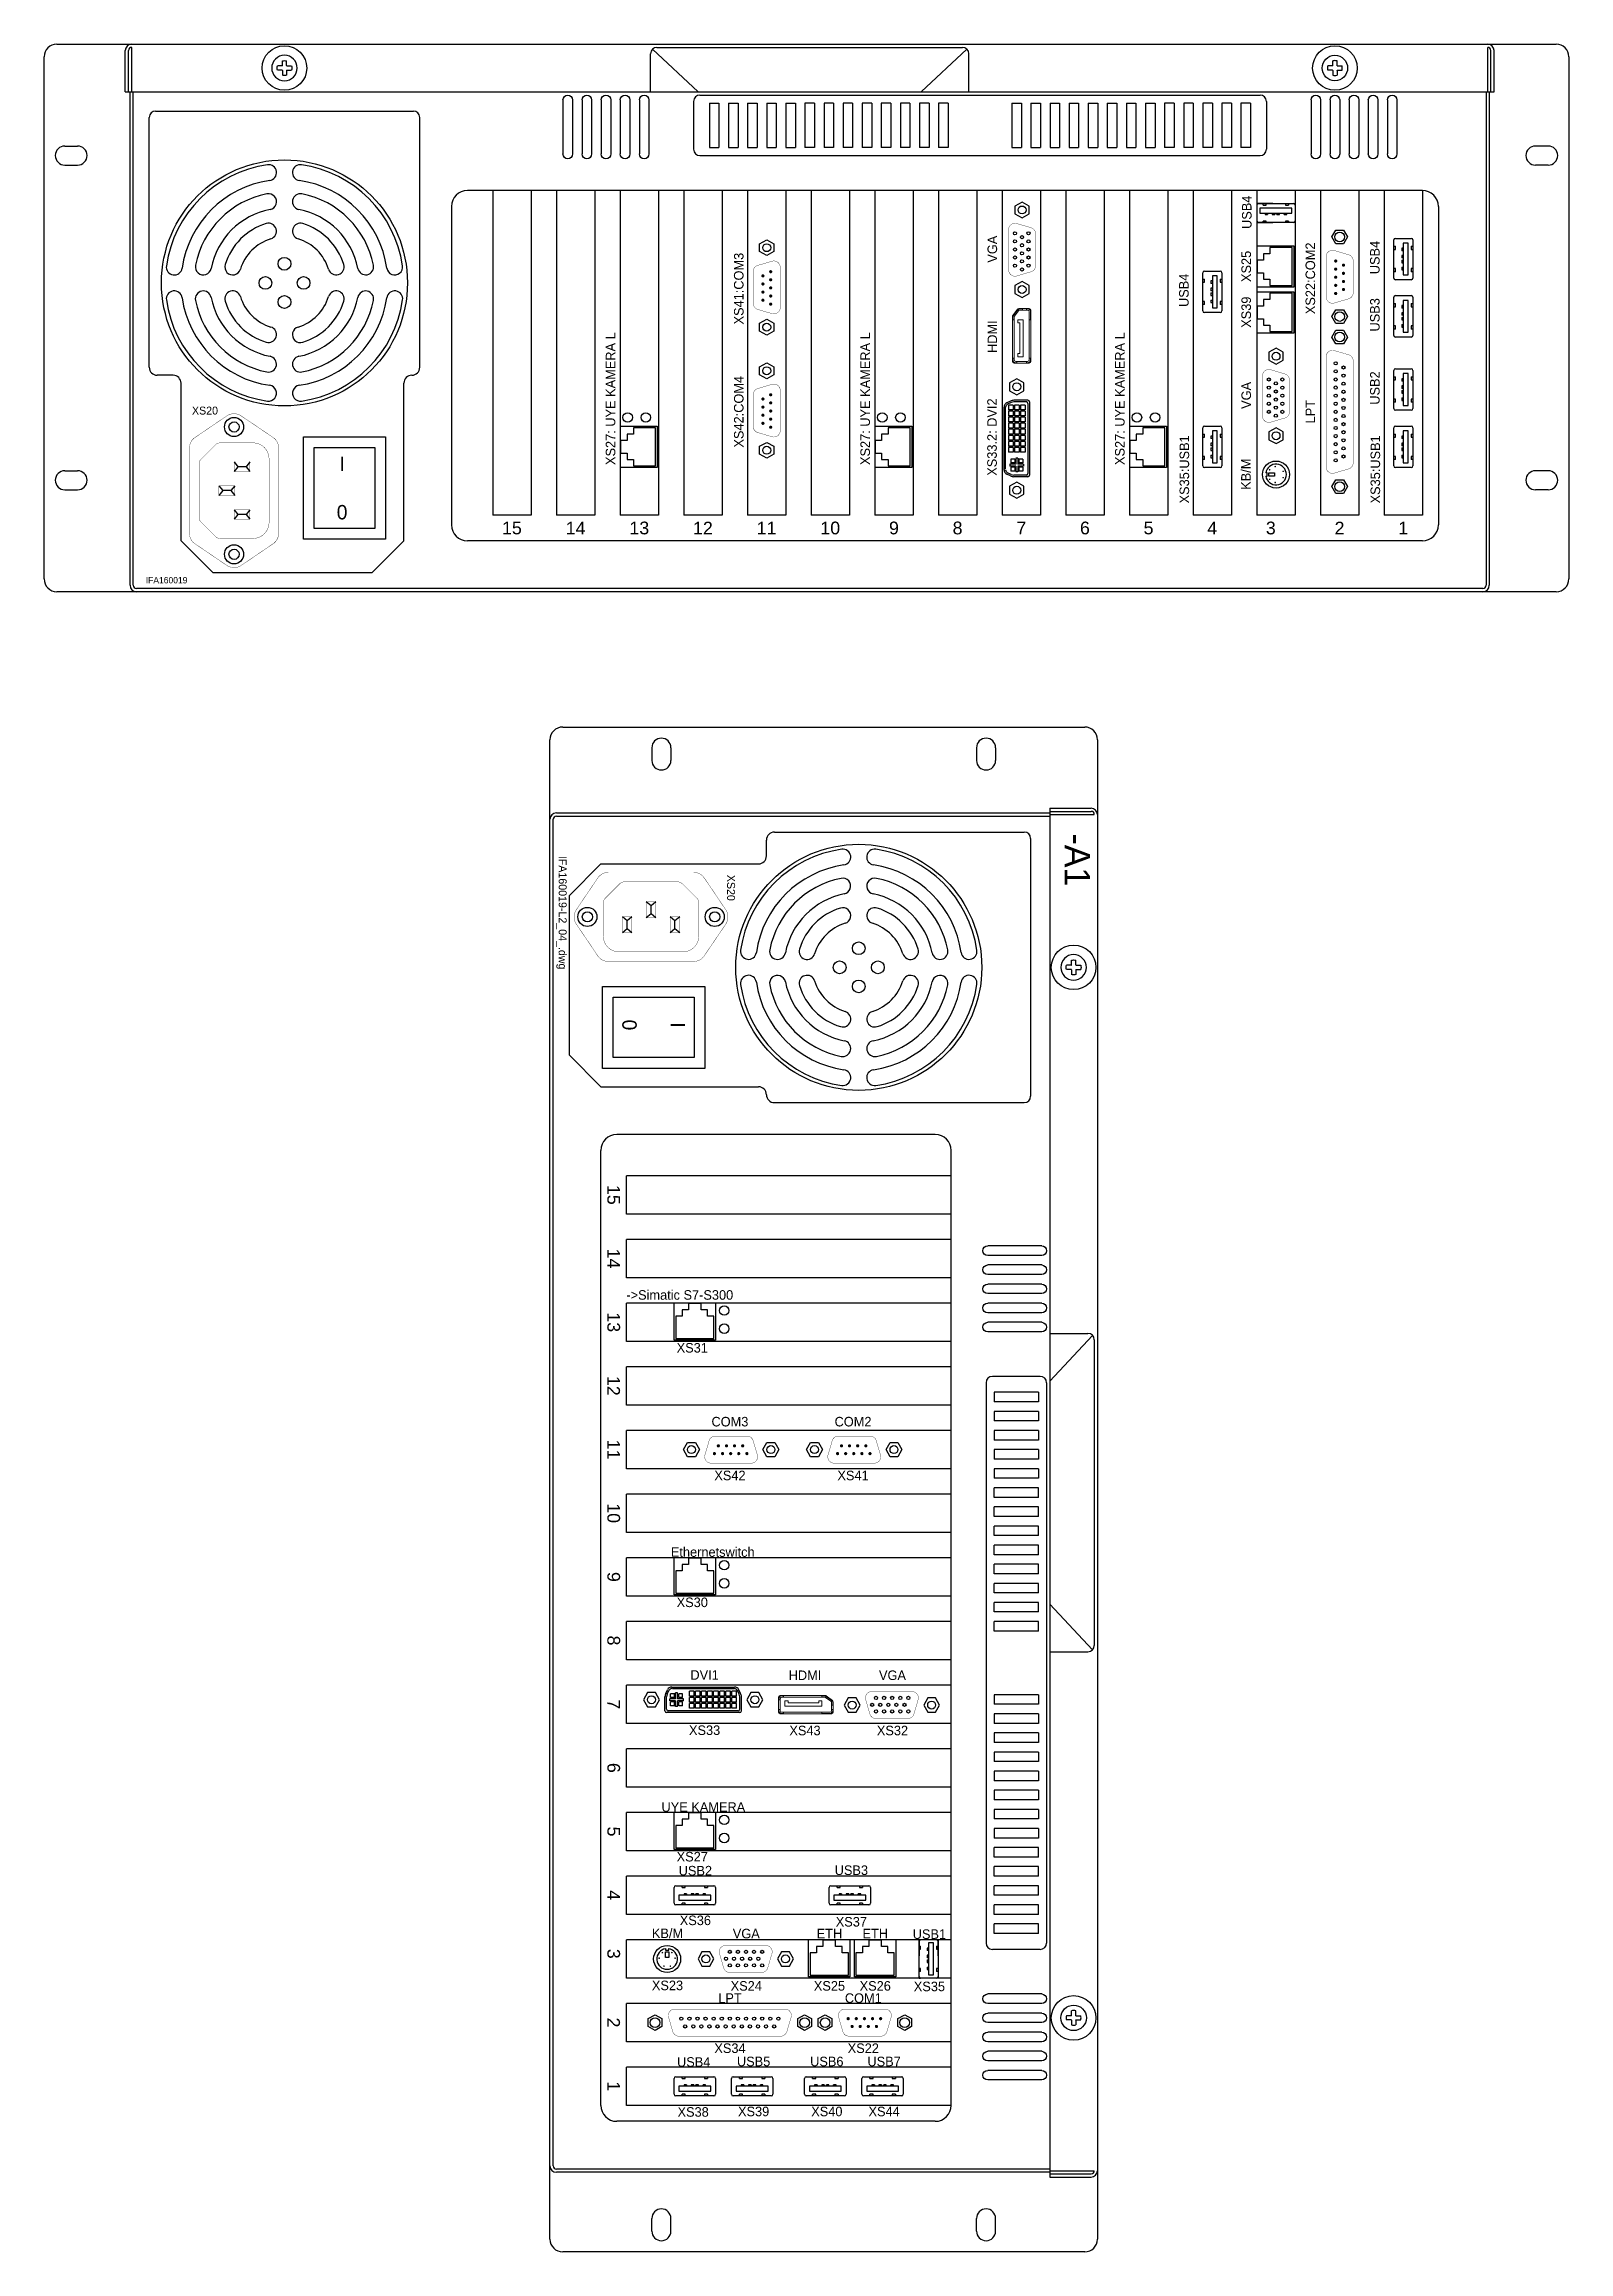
# Model space of a CAD drawing. Extents: x -2364 to 9601, y -871 to 1549.
# Drawn here: x -1185 to -706, y 409 to 1103 of the extents above; entities that cross this region are included whole.
import ezdxf
from ezdxf.enums import TextEntityAlignment as Align

# ---------------------------------------------------------------- set-up
doc = ezdxf.new("R2010")
doc.units = 0
doc.layers.get('0').update_dxf_attribs({"linetype": 'CONTINUOUS'})
doc.layers.add('ONDERDELEN', color=7, linetype='CONTINUOUS')

msp = doc.modelspace()

# ---------------------------------------------------------------- texts
for s, p in [('USB4', (-807.02579, 1050.02743)), ('VGA', (-886.9606, 1038.42255)), ('XS22:COM2', (-787.05367, 1029.25851)), ('USB4', (-766.78665, 1035.80054)), ('XS41:COM3', (-966.62269, 1026.03087)), ('XS25', (-807.19784, 1033.01152)), ('USB4', (-826.78665, 1025.50772)), ('XS39', (-807.19784, 1018.62234)), ('USB3', (-766.78665, 1017.80054)), ('HDMI', (-886.9606, 1010.93983)), ('USB2', (-766.78665, 994.80159)), ('XS42:COM4', (-966.62269, 987.35769)), ('VGA', (-807.19784, 992.49029)), ('XS33.2: DVI2', (-887.05367, 979.39862)), ('LPT', (-787.05367, 987.37216)), ('XS35:USB1', (-826.63254, 969.25448)), ('XS35:USB1', (-766.63254, 969.25448)), ('KB/M', (-807.34481, 967.74255))]:
    msp.add_text(s, height=3, rotation=90).set_placement(p, align=Align.MIDDLE)
for p in [(-1005.40414, 970.62069), (-925.40414, 970.62069), (-845.40414, 970.62069)]:
    msp.add_text('XS27: UYE KAMERA L', height=3, rotation=90).set_placement(p)
msp.add_text('XS20', height=2.5).set_placement((-1130.21854, 985.7211), align=Align.BOTTOM_RIGHT)
for s, p in [('I', (-1091.23813, 968.76454)), ('0', (-1091.23813, 953.54447))]:
    msp.add_text(s, height=4.52237).set_placement(p, align=Align.CENTER)
at = {"color": 7, "lineweight": 13}
msp.add_text('IFA160019', height=2, dxfattribs=at).set_placement((-1152.91306, 933.44196))
for s, height, p in [('-A1', 8, (-866.62354, 838.24541)), ('IFA160019-L2_04_.dwg', 2.5, (-1023.93225, 812.16346)), ('XS20', 2.5, (-971.02865, 833.70907))]:
    msp.add_text(s, height=height, rotation=270).set_placement(p, align=Align.BOTTOM_RIGHT)
for s, p in [('0', (-1003.20528, 794.72866)), ('I', (-987.98522, 794.72866))]:
    msp.add_text(s, height=4.52237, rotation=270).set_placement(p, align=Align.CENTER)
for s, p in [('->Simatic S7-S300', (-1001.92052, 708.41746)), ('XS31', (-986.12907, 691.8201)), ('Ethernetswitch', (-987.94857, 627.65232)), ('XS30', (-986.12907, 611.86346)), ('UYE KAMERA', (-990.89601, 547.56342)), ('XS27', (-986.12907, 531.95815))]:
    msp.add_text(s, height=3).set_placement(p)
for s, p in [('COM3', (-969.39207, 670.11322)), ('COM2', (-930.71888, 670.11322)), ('XS42', (-969.39207, 653.21073)), ('XS41', (-930.71888, 653.21073)), ('DVI1', (-977.35113, 590.5442)), ('HDMI', (-945.80992, 590.45113)), ('VGA', (-918.3272, 590.45113)), ('XS33', (-977.35113, 573.18445)), ('XS43', (-945.80992, 573.09137)), ('XS32', (-918.3272, 573.09137)), ('USB2', (-980.25186, 529.06425)), ('USB3', (-931.24203, 529.21836)), ('XS36', (-980.25186, 513.46306)), ('XS37', (-931.24203, 513.01828)), ('KB/M', (-989.00721, 509.45657)), ('VGA', (-964.25946, 509.30961)), ('ETH', (-938.12741, 509.30961)), ('ETH', (-923.73823, 509.30961)), ('USB1', (-906.72232, 509.13756)), ('XS23', (-989.00721, 493.02637)), ('XS24', (-964.25946, 492.8794)), ('XS25', (-938.12741, 492.8794)), ('XS26', (-923.73823, 492.8794)), ('XS35', (-906.72232, 492.70735)), ('LPT', (-969.37759, 489.03079)), ('COM1', (-927.49125, 489.03079)), ('XS34', (-969.37759, 473.28997)), ('XS22', (-927.49125, 473.28997)), ('USB4', (-980.77174, 468.97688)), ('USB5', (-961.94816, 469.13099)), ('USB6', (-938.94921, 469.13099)), ('USB7', (-920.94921, 469.13099)), ('XS38', (-980.94276, 453.27412)), ('XS39', (-961.94816, 453.42823)), ('XS40', (-938.94921, 453.42823)), ('XS44', (-920.94921, 453.42823))]:
    msp.add_text(s, height=3).set_placement(p, align=Align.MIDDLE)
at = {"char_height": 4, "attachment_point": 5}
for s, insert in [('{\\fArial|b0|i0|c0|p34;15}', (-1037.87757, 950.81745)), ('{\\fArial|b0|i0|c0|p34;14}', (-1017.85843, 950.81745)), ('{\\fArial|b0|i0|c0|p34;13}', (-997.85843, 950.81745)), ('{\\fArial|b0|i0|c0|p34;12}', (-977.87757, 950.81745)), ('{\\fArial|b0|i0|c0|p34;11}', (-957.87757, 950.81745)), ('{\\fArial|b0|i0|c0|p34;10}', (-937.87757, 950.81745)), ('{\\fArial|b0|i0|c0|p34;9}', (-917.85843, 950.81745)), ('{\\fArial|b0|i0|c0|p34;8}', (-897.87757, 950.81745)), ('{\\fArial|b0|i0|c0|p34;7}', (-877.85843, 950.81745)), ('{\\fArial|b0|i0|c0|p34;6}', (-857.87757, 950.81745)), ('{\\fArial|b0|i0|c0|p34;5}', (-837.87757, 950.81745)), ('{\\fArial|b0|i0|c0|p34;4}', (-817.87757, 950.81745)), ('{\\fArial|b0|i0|c0|p34;3}', (-799.47757, 950.81745)), ('{\\fArial|b0|i0|c0|p34;2}', (-777.87757, 950.81745)), ('{\\fArial|b0|i0|c0|p34;1}', (-757.87757, 950.81745))]:
    msp.add_mtext_dynamic_manual_height_columns(s, width=13, gutter_width=10, heights=[0], dxfattribs=dict(at, insert=insert))
at = {"char_height": 4, "attachment_point": 5, "rotation": 270}
for s, insert in [('{\\fArial|b0|i0|c0|p34;15}', (-1005.93231, 741.3681)), ('{\\fArial|b0|i0|c0|p34;14}', (-1005.93231, 721.34896)), ('{\\fArial|b0|i0|c0|p34;13}', (-1005.93231, 701.34896)), ('{\\fArial|b0|i0|c0|p34;12}', (-1005.93231, 681.3681)), ('{\\fArial|b0|i0|c0|p34;11}', (-1005.93231, 661.3681)), ('{\\fArial|b0|i0|c0|p34;10}', (-1005.93231, 641.3681)), ('{\\fArial|b0|i0|c0|p34;9}', (-1005.93231, 621.34896)), ('{\\fArial|b0|i0|c0|p34;8}', (-1005.93231, 601.3681)), ('{\\fArial|b0|i0|c0|p34;7}', (-1005.93231, 581.34896)), ('{\\fArial|b0|i0|c0|p34;6}', (-1005.93231, 561.3681)), ('{\\fArial|b0|i0|c0|p34;5}', (-1005.93231, 541.3681)), ('{\\fArial|b0|i0|c0|p34;4}', (-1005.93231, 521.3681)), ('{\\fArial|b0|i0|c0|p34;3}', (-1005.93231, 502.9681)), ('{\\fArial|b0|i0|c0|p34;2}', (-1005.93231, 481.3681)), ('{\\fArial|b0|i0|c0|p34;1}', (-1005.93231, 461.3681))]:
    msp.add_mtext_dynamic_manual_height_columns(s, width=13, gutter_width=10, heights=[0], dxfattribs=dict(at, insert=insert))

# ---------------------------------------------------------------- blocks, each defined once
blk = doc.blocks.new('DIN7985_M4_TV')
for p, q in [((-0.75, 0.67), (-2.24, 0.67)), ((-0.67, 0.75), (-0.67, 2.24)), ((0.67, 0.75), (0.67, 2.24)), ((0.75, 0.67), (2.24, 0.67)), ((-0.75, -0.67), (-2.24, -0.67)), ((-0.67, -0.75), (-0.67, -2.24)), ((0.67, -0.75), (0.67, -2.24)), ((0.75, -0.67), (2.24, -0.67))]:
    blk.add_line(p, q)
blk.add_circle((0, 0), 4)
for radius, start, end in [(2.33, 163.39845, 196.60155), (1, 131.81031, 138.18969), (2.33, 73.39845, 106.60155), (1, 41.81031, 48.18969), (2.33, 343.39845, 16.60155), (1, 221.81031, 228.18969), (2.33, 253.39845, 286.60155), (1, 311.81031, 318.18969)]:
    blk.add_arc((0, 0), radius, start, end)
blk = doc.blocks.new('*U8')
for p, q in [((-1.5, 8.5), (-1.5, -8.5)), ((1.5, 8.5), (1.5, -8.5))]:
    blk.add_line(p, q)
for centre, start, end in [((0, 8.5), 0, 180), ((0, -8.5), 180, 360)]:
    blk.add_arc(centre, 1.5, start, end)
blk = doc.blocks.new('*U9')
at = {"color": 0, "linetype": 'ByBlock', "lineweight": -2}
for p in [(0, 0), (6, 0), (12, 0), (18, 0), (24, 0)]:
    blk.add_blockref('*U8', p, dxfattribs=at)
blk = doc.blocks.new('*U10')
for p, q in [((-1.5, 8.5), (-1.5, -8.5)), ((1.5, 8.5), (1.5, -8.5))]:
    blk.add_line(p, q)
for centre, start, end in [((0, 8.5), 0, 180), ((0, -8.5), 180, 360)]:
    blk.add_arc(centre, 1.5, start, end)
blk = doc.blocks.new('*U11')
at = {"color": 0, "linetype": 'ByBlock', "lineweight": -2}
for p in [(0, 0), (6, 0), (12, 0), (18, 0), (24, 0)]:
    blk.add_blockref('*U10', p, dxfattribs=at)
blk = doc.blocks.new('*U16')
for p, q in [((-1.5, 8.5), (-1.5, -8.5)), ((1.5, 8.5), (1.5, -8.5))]:
    blk.add_line(p, q)
for centre, start, end in [((0, 8.5), 0, 180), ((0, -8.5), 180, 360)]:
    blk.add_arc(centre, 1.5, start, end)
blk = doc.blocks.new('*U17')
at = {"color": 0, "linetype": 'ByBlock', "lineweight": -2}
for p in [(0, 0), (6, 0), (12, 0), (18, 0), (24, 0)]:
    blk.add_blockref('*U16', p, dxfattribs=at)
blk = doc.blocks.new('*U18')
for p, q in [((-1.5, 8.5), (-1.5, -8.5)), ((1.5, 8.5), (1.5, -8.5))]:
    blk.add_line(p, q)
for centre, start, end in [((0, 8.5), 0, 180), ((0, -8.5), 180, 360)]:
    blk.add_arc(centre, 1.5, start, end)
blk = doc.blocks.new('*U19')
at = {"color": 0, "linetype": 'ByBlock', "lineweight": -2}
for p in [(0, 0), (6, 0), (12, 0), (18, 0), (24, 0)]:
    blk.add_blockref('*U18', p, dxfattribs=at)

# ---------------------------------------------------------------- linework, layer by layer
for p, q in [((-1180.83601, 1102.82924), (-709.83601, 1102.82924)), ((-1157.33601, 1102.82924), (-731.33601, 1102.82924)), ((-1184.83601, 934.82924), (-1184.83601, 1098.82924)), ((-1159.33601, 1087.82924), (-1159.33601, 1100.82924)), ((-1158.33601, 1087.82924), (-1158.33601, 1100.82924)), ((-1157.33601, 1101.82924), (-1157.33601, 1101.82924)), ((-1157.33601, 1087.82924), (-1157.33601, 1101.82924)), ((-994.33601, 1087.82924), (-994.33601, 1099.82924)), ((-979.33601, 1087.82924), (-993.72987, 1101.26351)), ((-992.33601, 1101.82924), (-896.33601, 1101.82924)), ((-909.33601, 1087.82924), (-894.92179, 1101.24345)), ((-894.33601, 1087.82924), (-894.33601, 1099.82924)), ((-731.33601, 1101.82924), (-731.33601, 1101.82924)), ((-731.33601, 1087.82924), (-731.33601, 1101.82924)), ((-730.33601, 1087.82924), (-730.33601, 1100.82924)), ((-729.33601, 1087.82924), (-729.33601, 1100.82924)), ((-705.83601, 1098.82924), (-705.83601, 934.82924)), ((-1159.33601, 1087.82924), (-729.33601, 1087.82924)), ((-1157.83601, 932.82924), (-1157.83601, 1087.82924)), ((-1156.83601, 932.82924), (-1156.83601, 1087.82924)), ((-980.83601, 1084.82924), (-980.83601, 1069.82924)), ((-978.83601, 1086.82924), (-802.83601, 1086.82924)), ((-975.83601, 1084.32924), (-972.83601, 1084.32924)), ((-975.83601, 1084.32924), (-975.83601, 1070.32924)), ((-972.83601, 1084.32924), (-972.83601, 1070.32924)), ((-969.83601, 1084.32924), (-966.83601, 1084.32924)), ((-969.83601, 1084.32924), (-969.83601, 1070.32924)), ((-966.83601, 1084.32924), (-966.83601, 1070.32924)), ((-963.83601, 1084.32924), (-960.83601, 1084.32924)), ((-963.83601, 1084.32924), (-963.83601, 1070.32924)), ((-960.83601, 1084.32924), (-960.83601, 1070.32924)), ((-957.83601, 1084.32924), (-954.83601, 1084.32924)), ((-957.83601, 1084.32924), (-957.83601, 1070.32924)), ((-954.83601, 1084.32924), (-954.83601, 1070.32924)), ((-951.83601, 1084.32924), (-948.83601, 1084.32924)), ((-951.83601, 1084.32924), (-951.83601, 1070.32924)), ((-948.83601, 1084.32924), (-948.83601, 1070.32924)), ((-942.83601, 1084.32924), (-945.83601, 1084.32924)), ((-945.83601, 1084.32924), (-945.83601, 1070.32924)), ((-942.83601, 1084.32924), (-942.83601, 1070.32924)), ((-936.83601, 1084.32924), (-939.83601, 1084.32924)), ((-939.83601, 1084.32924), (-939.83601, 1070.32924)), ((-936.83601, 1084.32924), (-936.83601, 1070.32924)), ((-930.83601, 1084.32924), (-933.83601, 1084.32924)), ((-933.83601, 1084.32924), (-933.83601, 1070.32924)), ((-930.83601, 1084.32924), (-930.83601, 1070.32924)), ((-924.83601, 1084.32924), (-927.83601, 1084.32924)), ((-927.83601, 1084.32924), (-927.83601, 1070.32924)), ((-924.83601, 1084.32924), (-924.83601, 1070.32924)), ((-918.83601, 1084.32924), (-921.83601, 1084.32924)), ((-921.83601, 1084.32924), (-921.83601, 1070.32924)), ((-918.83601, 1084.32924), (-918.83601, 1070.32924)), ((-912.83601, 1084.32924), (-915.83601, 1084.32924)), ((-915.83601, 1084.32924), (-915.83601, 1070.32924)), ((-912.83601, 1084.32924), (-912.83601, 1070.32924)), ((-906.83601, 1084.32924), (-909.83601, 1084.32924)), ((-909.83601, 1084.32924), (-909.83601, 1070.32924)), ((-906.83601, 1084.32924), (-906.83601, 1070.32924)), ((-900.83601, 1084.32924), (-903.83601, 1084.32924)), ((-903.83601, 1084.32924), (-903.83601, 1070.32924)), ((-900.83601, 1084.32924), (-900.83601, 1070.32924)), ((-880.83601, 1084.32924), (-877.83601, 1084.32924)), ((-880.83601, 1084.32924), (-880.83601, 1070.32924)), ((-877.83601, 1084.32924), (-877.83601, 1070.32924)), ((-874.83601, 1084.32924), (-871.83601, 1084.32924)), ((-874.83601, 1084.32924), (-874.83601, 1070.32924)), ((-871.83601, 1084.32924), (-871.83601, 1070.32924)), ((-868.83601, 1084.32924), (-865.83601, 1084.32924)), ((-868.83601, 1084.32924), (-868.83601, 1070.32924)), ((-865.83601, 1084.32924), (-865.83601, 1070.32924)), ((-862.83601, 1084.32924), (-859.83601, 1084.32924)), ((-862.83601, 1084.32924), (-862.83601, 1070.32924)), ((-859.83601, 1084.32924), (-859.83601, 1070.32924)), ((-856.83601, 1084.32924), (-853.83601, 1084.32924)), ((-856.83601, 1084.32924), (-856.83601, 1070.32924)), ((-853.83601, 1084.32924), (-853.83601, 1070.32924)), ((-850.83601, 1084.32924), (-847.83601, 1084.32924)), ((-850.83601, 1084.32924), (-850.83601, 1070.32924)), ((-847.83601, 1084.32924), (-847.83601, 1070.32924)), ((-844.83601, 1084.32924), (-841.83601, 1084.32924)), ((-844.83601, 1084.32924), (-844.83601, 1070.32924)), ((-841.83601, 1084.32924), (-841.83601, 1070.32924)), ((-838.83601, 1084.32924), (-835.83601, 1084.32924)), ((-838.83601, 1084.32924), (-838.83601, 1070.32924)), ((-835.83601, 1084.32924), (-835.83601, 1070.32924)), ((-829.83601, 1084.32924), (-832.83601, 1084.32924)), ((-832.83601, 1084.32924), (-832.83601, 1070.32924)), ((-829.83601, 1084.32924), (-829.83601, 1070.32924)), ((-823.83601, 1084.32924), (-826.83601, 1084.32924)), ((-826.83601, 1084.32924), (-826.83601, 1070.32924)), ((-823.83601, 1084.32924), (-823.83601, 1070.32924)), ((-817.83601, 1084.32924), (-820.83601, 1084.32924)), ((-820.83601, 1084.32924), (-820.83601, 1070.32924)), ((-817.83601, 1084.32924), (-817.83601, 1070.32924)), ((-811.83601, 1084.32924), (-814.83601, 1084.32924)), ((-814.83601, 1084.32924), (-814.83601, 1070.32924)), ((-811.83601, 1084.32924), (-811.83601, 1070.32924)), ((-805.83601, 1084.32924), (-808.83601, 1084.32924)), ((-808.83601, 1084.32924), (-808.83601, 1070.32924)), ((-805.83601, 1084.32924), (-805.83601, 1070.32924)), ((-800.83601, 1084.82924), (-800.83601, 1069.82924)), ((-731.83601, 1087.82924), (-731.83601, 932.82924)), ((-730.83601, 1087.82924), (-730.83601, 932.82924)), ((-1151.83601, 1001.32924), (-1151.83601, 1079.82924)), ((-1149.83601, 1081.82924), (-1068.83601, 1081.82924)), ((-1066.83601, 1001.32924), (-1066.83601, 1079.82924)), ((-1178.33601, 1070.82924), (-1174.33601, 1070.82924)), ((-975.83601, 1070.32924), (-972.83601, 1070.32924)), ((-969.83601, 1070.32924), (-966.83601, 1070.32924)), ((-963.83601, 1070.32924), (-960.83601, 1070.32924)), ((-957.83601, 1070.32924), (-954.83601, 1070.32924)), ((-951.83601, 1070.32924), (-948.83601, 1070.32924)), ((-942.83601, 1070.32924), (-945.83601, 1070.32924)), ((-936.83601, 1070.32924), (-939.83601, 1070.32924)), ((-930.83601, 1070.32924), (-933.83601, 1070.32924)), ((-924.83601, 1070.32924), (-927.83601, 1070.32924)), ((-918.83601, 1070.32924), (-921.83601, 1070.32924)), ((-912.83601, 1070.32924), (-915.83601, 1070.32924)), ((-906.83601, 1070.32924), (-909.83601, 1070.32924)), ((-900.83601, 1070.32924), (-903.83601, 1070.32924)), ((-880.83601, 1070.32924), (-877.83601, 1070.32924)), ((-874.83601, 1070.32924), (-871.83601, 1070.32924)), ((-868.83601, 1070.32924), (-865.83601, 1070.32924)), ((-862.83601, 1070.32924), (-859.83601, 1070.32924)), ((-856.83601, 1070.32924), (-853.83601, 1070.32924)), ((-850.83601, 1070.32924), (-847.83601, 1070.32924)), ((-844.83601, 1070.32924), (-841.83601, 1070.32924)), ((-838.83601, 1070.32924), (-835.83601, 1070.32924)), ((-829.83601, 1070.32924), (-832.83601, 1070.32924)), ((-823.83601, 1070.32924), (-826.83601, 1070.32924)), ((-817.83601, 1070.32924), (-820.83601, 1070.32924)), ((-811.83601, 1070.32924), (-814.83601, 1070.32924)), ((-805.83601, 1070.32924), (-808.83601, 1070.32924)), ((-712.33601, 1070.82924), (-716.33601, 1070.82924)), ((-1178.33601, 1064.82924), (-1174.33601, 1064.82924)), ((-978.83601, 1067.82924), (-802.83601, 1067.82924)), ((-712.33601, 1064.82924), (-716.33601, 1064.82924)), ((-751.83601, 1056.82924), (-1051.83601, 1056.82924)), ((-1043.83601, 1056.82924), (-1043.83601, 954.82924)), ((-1031.83601, 1056.82924), (-1031.83601, 954.82924)), ((-1031.83601, 1056.82924), (-1031.83601, 954.82924)), ((-1023.83601, 1056.82924), (-1023.83601, 954.82924)), ((-1011.83601, 1056.82924), (-1011.83601, 954.82924)), ((-1011.83601, 1056.82924), (-1011.83601, 954.82924)), ((-1003.83601, 1056.82924), (-1003.83601, 954.82924)), ((-991.83601, 1056.82924), (-991.83601, 954.82924)), ((-991.83601, 1056.82924), (-991.83601, 954.82924)), ((-983.83601, 1056.82924), (-983.83601, 954.82924)), ((-971.83601, 1056.82924), (-971.83601, 954.82924)), ((-971.83601, 1056.82924), (-971.83601, 954.82924)), ((-963.83601, 1056.82924), (-963.83601, 954.82924)), ((-951.83601, 1056.82924), (-951.83601, 954.82924)), ((-951.83601, 1056.82924), (-951.83601, 954.82924)), ((-943.83601, 1056.82924), (-943.83601, 954.82924)), ((-931.83601, 1056.82924), (-931.83601, 954.82924)), ((-931.83601, 1056.82924), (-931.83601, 954.82924)), ((-923.83601, 1056.82924), (-923.83601, 954.82924)), ((-911.83601, 1056.82924), (-911.83601, 954.82924)), ((-911.83601, 1056.82924), (-911.83601, 954.82924)), ((-903.83601, 1056.82924), (-903.83601, 954.82924)), ((-891.83601, 1056.82924), (-891.83601, 954.82924)), ((-891.83601, 1056.82924), (-891.83601, 954.82924)), ((-883.83601, 1056.82924), (-883.83601, 954.82924)), ((-871.83601, 1056.82924), (-871.83601, 954.82924)), ((-871.83601, 1056.82924), (-871.83601, 954.82924)), ((-863.83601, 1056.82924), (-863.83601, 954.82924)), ((-851.83601, 1056.82924), (-851.83601, 954.82924)), ((-851.83601, 1056.82924), (-851.83601, 954.82924)), ((-843.83601, 1056.82924), (-843.83601, 954.82924)), ((-831.83601, 1056.82924), (-831.83601, 954.82924)), ((-831.83601, 1056.82924), (-831.83601, 954.82924)), ((-823.83601, 1056.82924), (-823.83601, 954.82924)), ((-811.83601, 1056.82924), (-811.83601, 954.82924)), ((-811.83601, 1056.82924), (-811.83601, 954.82924)), ((-803.83601, 1056.82924), (-803.83601, 954.82924)), ((-791.83601, 1056.82924), (-791.83601, 954.82924)), ((-791.83601, 1056.82924), (-791.83601, 954.82924)), ((-783.83601, 1056.82924), (-783.83601, 954.82924)), ((-771.83601, 1056.82924), (-771.83601, 954.82924)), ((-763.83601, 1056.82924), (-763.83601, 954.82924)), ((-751.83601, 1056.82924), (-751.83601, 954.82924)), ((-751.83601, 1056.82924), (-751.83601, 954.82924)), ((-1056.83601, 1051.82924), (-1056.83601, 951.82924)), ((-877.59877, 1053.23116), (-879.84629, 1051.98254)), ((-879.84629, 1051.98254), (-879.84629, 1049.4853)), ((-879.84629, 1049.4853), (-877.59877, 1048.23668)), ((-875.35125, 1051.98254), (-877.59877, 1053.23116)), ((-877.59877, 1048.23668), (-875.35125, 1049.4853)), ((-875.35125, 1049.4853), (-875.35125, 1051.98254)), ((-803.83601, 1052.77549), (-791.87716, 1052.77549)), ((-803.83601, 1052.77549), (-798.83601, 1052.77549)), ((-803.83601, 1052.77549), (-798.83601, 1052.77549)), ((-798.83601, 1052.77549), (-803.83601, 1052.77549)), ((-803.83601, 1052.77549), (-798.83601, 1052.77549)), ((-803.83601, 1052.77549), (-803.33601, 1052.77549)), ((-803.33601, 1052.77549), (-803.33601, 1052.77549)), ((-792.87724, 1051.27537), (-802.87804, 1051.27537)), ((-802.87804, 1051.27537), (-802.87804, 1049.77525)), ((-802.87804, 1049.77525), (-792.87724, 1049.77525)), ((-801.87796, 1052.27545), (-801.87796, 1052.77549)), ((-801.87796, 1052.27545), (-800.87788, 1052.27545)), ((-800.87788, 1047.27505), (-801.87796, 1047.27505)), ((-801.87796, 1046.77501), (-801.87796, 1047.27505)), ((-801.27791, 1049.77525), (-801.27791, 1049.27521)), ((-801.27791, 1049.27521), (-800.47785, 1049.27521)), ((-800.87788, 1052.27545), (-800.87788, 1052.77549)), ((-800.87788, 1046.77501), (-800.87788, 1047.27505)), ((-800.47785, 1049.77525), (-800.47785, 1049.27521)), ((-799.02773, 1049.77525), (-799.02773, 1049.27521)), ((-799.02773, 1049.27521), (-798.22767, 1049.27521)), ((-798.83601, 1052.77549), (-791.87716, 1052.77549)), ((-798.22767, 1049.77525), (-798.22767, 1049.27521)), ((-797.52761, 1049.27521), (-797.52761, 1049.77525)), ((-797.52761, 1049.27521), (-796.72755, 1049.27521)), ((-796.72755, 1049.27521), (-796.72755, 1049.77525)), ((-795.27743, 1049.27521), (-795.27743, 1049.77525)), ((-795.27743, 1049.27521), (-794.47736, 1049.27521)), ((-794.8774, 1052.77549), (-794.8774, 1052.27545)), ((-794.8774, 1052.27545), (-793.87732, 1052.27545)), ((-793.87732, 1047.27505), (-794.8774, 1047.27505)), ((-794.8774, 1047.27505), (-794.8774, 1046.77501)), ((-794.47736, 1049.27521), (-794.47736, 1049.77525)), ((-793.87732, 1052.77549), (-793.87732, 1052.27545)), ((-793.87732, 1047.27505), (-793.87732, 1046.77501)), ((-792.87724, 1049.77525), (-792.87724, 1051.27537)), ((-791.83601, 1052.77379), (-791.83601, 1052.27379)), ((-791.83601, 1046.7767), (-791.83601, 1047.2767)), ((-746.83601, 1051.82924), (-746.83601, 951.82924)), ((-960.08352, 1040.14592), (-957.83601, 1041.39454)), ((-957.83601, 1041.39454), (-955.58849, 1040.14592)), ((-791.87716, 1046.77501), (-803.83601, 1046.77501)), ((-803.83601, 1046.77501), (-798.83601, 1046.77501)), ((-798.83601, 1046.77501), (-803.83601, 1046.77501)), ((-803.83601, 1046.77501), (-803.83601, 1046.77501)), ((-803.83601, 1046.77501), (-803.33601, 1046.77501)), ((-780.33601, 1042.25851), (-779.08601, 1044.42357)), ((-779.08601, 1040.09344), (-780.33601, 1042.25851)), ((-779.08601, 1044.42357), (-776.58601, 1044.42357)), ((-776.58601, 1044.42357), (-775.33601, 1042.25851)), ((-775.33601, 1042.25851), (-776.58601, 1040.09344)), ((-760.83625, 1029.32823), (-760.83625, 1041.3292)), ((-760.33621, 1041.82924), (-755.3358, 1041.82924)), ((-757.83601, 1040.32911), (-757.83601, 1030.32831)), ((-756.33588, 1040.32911), (-757.83601, 1040.32911)), ((-756.33588, 1030.32831), (-756.33588, 1040.32911)), ((-754.83576, 1041.3292), (-754.83576, 1029.32823)), ((-960.08352, 1037.64867), (-960.08352, 1040.14592)), ((-957.83601, 1036.40005), (-960.08352, 1037.64867)), ((-955.58849, 1037.64867), (-957.83601, 1036.40005)), ((-955.58849, 1040.14592), (-955.58849, 1037.64867)), ((-883.83601, 1037.85652), (-883.83601, 1001.05652)), ((-803.83601, 1039.46306), (-792.2244, 1039.46306)), ((-803.7244, 1034.96306), (-803.7244, 1030.96306)), ((-801.7244, 1034.96306), (-803.7244, 1034.96306)), ((-799.7244, 1036.96306), (-801.7244, 1036.96306)), ((-801.7244, 1036.96306), (-801.7244, 1034.96306)), ((-792.7244, 1038.96306), (-799.7244, 1038.96306)), ((-799.7244, 1038.96306), (-799.7244, 1036.96306)), ((-792.7244, 1026.96306), (-792.7244, 1038.96306)), ((-792.2244, 1039.46306), (-792.2244, 1026.46306)), ((-776.58601, 1040.09344), (-779.08601, 1040.09344)), ((-760.83625, 1039.32903), (-760.33621, 1039.32903)), ((-760.83625, 1038.32895), (-760.33621, 1038.32895)), ((-760.33621, 1038.32895), (-760.33621, 1039.32903)), ((-758.33605, 1038.72899), (-758.33605, 1037.92892)), ((-757.83601, 1038.72899), (-758.33605, 1038.72899)), ((-757.83601, 1037.92892), (-758.33605, 1037.92892)), ((-757.83601, 1036.47881), (-758.33605, 1036.47881)), ((-758.33605, 1036.47881), (-758.33605, 1035.67874)), ((-757.83601, 1035.67874), (-758.33605, 1035.67874)), ((-758.33605, 1034.97868), (-758.33605, 1034.17862)), ((-758.33605, 1034.97868), (-757.83601, 1034.97868)), ((-758.33605, 1034.17862), (-757.83601, 1034.17862)), ((-755.3358, 1039.32903), (-755.3358, 1038.32895)), ((-755.3358, 1039.32903), (-754.83576, 1039.32903)), ((-755.3358, 1038.32895), (-754.83576, 1038.32895)), ((-877.59877, 1028.25874), (-879.84629, 1027.01012)), ((-879.84629, 1027.01012), (-879.84629, 1024.51287)), ((-875.35125, 1027.01012), (-877.59877, 1028.25874)), ((-875.35125, 1024.51287), (-875.35125, 1027.01012)), ((-820.83625, 1019.03541), (-820.83625, 1031.03637)), ((-820.83625, 1029.03621), (-820.33621, 1029.03621)), ((-820.83625, 1028.03613), (-820.33621, 1028.03613)), ((-820.33621, 1031.53641), (-815.3358, 1031.53641)), ((-820.33621, 1028.03613), (-820.33621, 1029.03621)), ((-818.33605, 1028.43616), (-818.33605, 1027.6361)), ((-817.83601, 1028.43616), (-818.33605, 1028.43616)), ((-817.83601, 1027.6361), (-818.33605, 1027.6361)), ((-817.83601, 1030.03629), (-817.83601, 1020.03549)), ((-816.33588, 1030.03629), (-817.83601, 1030.03629)), ((-816.33588, 1020.03549), (-816.33588, 1030.03629)), ((-815.3358, 1029.03621), (-815.3358, 1028.03613)), ((-815.3358, 1029.03621), (-814.83576, 1029.03621)), ((-815.3358, 1028.03613), (-814.83576, 1028.03613)), ((-814.83576, 1031.03637), (-814.83576, 1019.03541)), ((-792.2244, 1026.46306), (-803.83601, 1026.46306)), ((-803.7244, 1030.96306), (-801.7244, 1030.96306)), ((-801.7244, 1030.96306), (-801.7244, 1028.96306)), ((-801.7244, 1028.96306), (-799.7244, 1028.96306)), ((-799.7244, 1028.96306), (-799.7244, 1026.96306)), ((-799.7244, 1026.96306), (-792.7244, 1026.96306)), ((-760.33621, 1032.32847), (-760.83625, 1032.32847)), ((-760.33621, 1031.32839), (-760.83625, 1031.32839)), ((-760.33621, 1031.32839), (-760.33621, 1032.32847)), ((-755.3358, 1028.82819), (-760.33621, 1028.82819)), ((-758.33605, 1032.7285), (-758.33605, 1031.92844)), ((-758.33605, 1032.7285), (-757.83601, 1032.7285)), ((-758.33605, 1031.92844), (-757.83601, 1031.92844)), ((-757.83601, 1030.32831), (-756.33588, 1030.32831)), ((-755.3358, 1032.32847), (-755.3358, 1031.32839)), ((-754.83576, 1032.32847), (-755.3358, 1032.32847)), ((-754.83576, 1031.32839), (-755.3358, 1031.32839)), ((-879.84629, 1024.51287), (-877.59877, 1023.26425)), ((-877.59877, 1023.26425), (-875.35125, 1024.51287)), ((-820.33621, 1022.03565), (-820.83625, 1022.03565)), ((-820.33621, 1021.03557), (-820.83625, 1021.03557)), ((-820.33621, 1021.03557), (-820.33621, 1022.03565)), ((-817.83601, 1026.18598), (-818.33605, 1026.18598)), ((-818.33605, 1026.18598), (-818.33605, 1025.38592)), ((-817.83601, 1025.38592), (-818.33605, 1025.38592)), ((-818.33605, 1024.68586), (-818.33605, 1023.8858)), ((-818.33605, 1024.68586), (-817.83601, 1024.68586)), ((-818.33605, 1023.8858), (-817.83601, 1023.8858)), ((-818.33605, 1022.43568), (-818.33605, 1021.63562)), ((-818.33605, 1022.43568), (-817.83601, 1022.43568)), ((-818.33605, 1021.63562), (-817.83601, 1021.63562)), ((-817.83601, 1020.03549), (-816.33588, 1020.03549)), ((-815.3358, 1022.03565), (-815.3358, 1021.03557)), ((-814.83576, 1022.03565), (-815.3358, 1022.03565)), ((-814.83576, 1021.03557), (-815.3358, 1021.03557)), ((-803.83601, 1025.07388), (-792.2244, 1025.07388)), ((-803.7244, 1020.57388), (-803.7244, 1016.57388)), ((-801.7244, 1020.57388), (-803.7244, 1020.57388)), ((-799.7244, 1022.57388), (-801.7244, 1022.57388)), ((-801.7244, 1022.57388), (-801.7244, 1020.57388)), ((-792.7244, 1024.57388), (-799.7244, 1024.57388)), ((-799.7244, 1024.57388), (-799.7244, 1022.57388)), ((-792.7244, 1012.57388), (-792.7244, 1024.57388)), ((-792.2244, 1025.07388), (-792.2244, 1012.07388)), ((-760.83625, 1011.32823), (-760.83625, 1023.3292)), ((-760.83625, 1021.32903), (-760.33621, 1021.32903)), ((-760.83625, 1020.32895), (-760.33621, 1020.32895)), ((-760.33621, 1023.82924), (-755.3358, 1023.82924)), ((-760.33621, 1020.32895), (-760.33621, 1021.32903)), ((-758.33605, 1020.72899), (-758.33605, 1019.92892)), ((-757.83601, 1020.72899), (-758.33605, 1020.72899)), ((-757.83601, 1019.92892), (-758.33605, 1019.92892)), ((-757.83601, 1022.32911), (-757.83601, 1012.32831)), ((-756.33588, 1022.32911), (-757.83601, 1022.32911)), ((-756.33588, 1012.32831), (-756.33588, 1022.32911)), ((-755.3358, 1021.32903), (-755.3358, 1020.32895)), ((-755.3358, 1021.32903), (-754.83576, 1021.32903)), ((-755.3358, 1020.32895), (-754.83576, 1020.32895)), ((-754.83576, 1023.3292), (-754.83576, 1011.32823)), ((-960.08352, 1015.17349), (-957.83601, 1016.42211)), ((-960.08352, 1012.67625), (-960.08352, 1015.17349)), ((-957.83601, 1011.42763), (-960.08352, 1012.67625)), ((-957.83601, 1016.42211), (-955.58849, 1015.17349)), ((-955.58849, 1012.67625), (-957.83601, 1011.42763)), ((-955.58849, 1015.17349), (-955.58849, 1012.67625)), ((-815.3358, 1018.53537), (-820.33621, 1018.53537)), ((-803.7244, 1016.57388), (-801.7244, 1016.57388)), ((-801.7244, 1016.57388), (-801.7244, 1014.57388)), ((-801.7244, 1014.57388), (-799.7244, 1014.57388)), ((-799.7244, 1014.57388), (-799.7244, 1012.57388)), ((-799.7244, 1012.57388), (-792.7244, 1012.57388)), ((-780.33601, 1017.25851), (-779.08601, 1019.42357)), ((-779.08601, 1015.09344), (-780.33601, 1017.25851)), ((-780.33601, 1010.82924), (-779.08601, 1012.9943)), ((-779.08601, 1019.42357), (-776.58601, 1019.42357)), ((-776.58601, 1015.09344), (-779.08601, 1015.09344)), ((-779.08601, 1012.9943), (-776.58601, 1012.9943)), ((-776.58601, 1019.42357), (-775.33601, 1017.25851)), ((-775.33601, 1017.25851), (-776.58601, 1015.09344)), ((-776.58601, 1012.9943), (-775.33601, 1010.82924)), ((-760.33621, 1014.32847), (-760.83625, 1014.32847)), ((-760.33621, 1013.32839), (-760.83625, 1013.32839)), ((-760.33621, 1013.32839), (-760.33621, 1014.32847)), ((-757.83601, 1018.47881), (-758.33605, 1018.47881)), ((-758.33605, 1018.47881), (-758.33605, 1017.67874)), ((-757.83601, 1017.67874), (-758.33605, 1017.67874)), ((-758.33605, 1016.97868), (-758.33605, 1016.17862)), ((-758.33605, 1016.97868), (-757.83601, 1016.97868)), ((-758.33605, 1016.17862), (-757.83601, 1016.17862)), ((-758.33605, 1014.7285), (-758.33605, 1013.92844)), ((-758.33605, 1014.7285), (-757.83601, 1014.7285)), ((-758.33605, 1013.92844), (-757.83601, 1013.92844)), ((-755.3358, 1014.32847), (-755.3358, 1013.32839)), ((-754.83576, 1014.32847), (-755.3358, 1014.32847)), ((-754.83576, 1013.32839), (-755.3358, 1013.32839)), ((-792.2244, 1012.07388), (-803.83601, 1012.07388)), ((-797.83601, 1007.2989), (-800.08352, 1006.05028)), ((-800.08352, 1006.05028), (-800.08352, 1003.55304)), ((-795.58849, 1006.05028), (-797.83601, 1007.2989)), ((-795.58849, 1003.55304), (-795.58849, 1006.05028)), ((-779.08601, 1008.66417), (-780.33601, 1010.82924)), ((-776.58601, 1008.66417), (-779.08601, 1008.66417)), ((-775.33601, 1010.82924), (-776.58601, 1008.66417)), ((-755.3358, 1010.82819), (-760.33621, 1010.82819)), ((-757.83601, 1012.32831), (-756.33588, 1012.32831)), ((-1144.33601, 998.82924), (-1149.33601, 998.82924)), ((-1069.33601, 998.82924), (-1069.33601, 998.82924)), ((-960.08352, 1001.47273), (-957.83601, 1002.72135)), ((-960.08352, 998.97549), (-960.08352, 1001.47273)), ((-957.83601, 997.72687), (-960.08352, 998.97549)), ((-957.83601, 1002.72135), (-955.58849, 1001.47273)), ((-955.58849, 998.97549), (-957.83601, 997.72687)), ((-955.58849, 1001.47273), (-955.58849, 998.97549)), ((-800.08352, 1003.55304), (-797.83601, 1002.30442)), ((-797.83601, 1002.30442), (-795.58849, 1003.55304)), ((-760.83625, 988.32928), (-760.83625, 1000.33024)), ((-760.33621, 1000.83028), (-755.3358, 1000.83028)), ((-757.83601, 999.33016), (-757.83601, 989.32936)), ((-756.33588, 999.33016), (-757.83601, 999.33016)), ((-756.33588, 989.32936), (-756.33588, 999.33016)), ((-754.83576, 1000.33024), (-754.83576, 988.32928)), ((-1141.83601, 946.82924), (-1141.83601, 996.32924)), ((-1071.83601, 946.82924), (-1071.83601, 996.32924)), ((-883.83601, 997.35652), (-883.83601, 960.55652)), ((-879.26601, 997.70377), (-881.51352, 996.45514)), ((-881.51352, 996.45514), (-881.51352, 993.9579)), ((-881.51352, 993.9579), (-879.26601, 992.70928)), ((-877.01849, 996.45514), (-879.26601, 997.70377)), ((-879.26601, 992.70928), (-877.01849, 993.9579)), ((-877.01849, 993.9579), (-877.01849, 996.45514)), ((-760.83625, 998.33008), (-760.33621, 998.33008)), ((-760.83625, 997.33), (-760.33621, 997.33)), ((-760.33621, 997.33), (-760.33621, 998.33008)), ((-758.33605, 997.73003), (-758.33605, 996.92997)), ((-757.83601, 997.73003), (-758.33605, 997.73003)), ((-757.83601, 996.92997), (-758.33605, 996.92997)), ((-757.83601, 995.47985), (-758.33605, 995.47985)), ((-758.33605, 995.47985), (-758.33605, 994.67979)), ((-757.83601, 994.67979), (-758.33605, 994.67979)), ((-758.33605, 993.97973), (-758.33605, 993.17967)), ((-758.33605, 993.97973), (-757.83601, 993.97973)), ((-758.33605, 993.17967), (-757.83601, 993.17967)), ((-758.33605, 991.72955), (-758.33605, 990.92948)), ((-758.33605, 991.72955), (-757.83601, 991.72955)), ((-755.3358, 998.33008), (-755.3358, 997.33)), ((-755.3358, 998.33008), (-754.83576, 998.33008)), ((-755.3358, 997.33), (-754.83576, 997.33)), ((-881.26324, 990.72087), (-882.40176, 990.18811)), ((-881.05132, 990.268), (-882.18984, 989.73524)), ((-881.92501, 989.45652), (-881.92501, 987.94852)), ((-880.41701, 989.45652), (-881.92501, 989.45652)), ((-880.41701, 987.94852), (-881.92501, 987.94852)), ((-880.41701, 987.94852), (-881.92501, 987.94852)), ((-881.92501, 987.55152), (-881.92501, 986.04352)), ((-880.41701, 987.55152), (-881.92501, 987.55152)), ((-880.41701, 986.04352), (-881.92501, 986.04352)), ((-880.41701, 986.04352), (-881.92501, 986.04352)), ((-881.92501, 985.64652), (-881.92501, 984.13852)), ((-880.41701, 985.64652), (-881.92501, 985.64652)), ((-880.41701, 989.45652), (-880.41701, 987.94852)), ((-880.41701, 987.55152), (-880.41701, 986.04352)), ((-880.41701, 985.64652), (-880.41701, 984.13852)), ((-876.26601, 990.45652), (-880.222, 990.45652)), ((-875.76601, 990.95652), (-880.20365, 990.95652)), ((-880.02001, 989.45652), (-880.02001, 987.94852)), ((-878.51201, 989.45652), (-880.02001, 989.45652)), ((-878.51201, 987.94852), (-880.02001, 987.94852)), ((-878.51201, 987.94852), (-880.02001, 987.94852)), ((-880.02001, 987.55152), (-880.02001, 986.04352)), ((-878.51201, 987.55152), (-880.02001, 987.55152)), ((-878.51201, 986.04352), (-880.02001, 986.04352)), ((-878.51201, 986.04352), (-880.02001, 986.04352)), ((-880.02001, 985.64652), (-880.02001, 984.13852)), ((-878.51201, 985.64652), (-880.02001, 985.64652)), ((-878.51201, 989.45652), (-878.51201, 987.94852)), ((-878.51201, 987.55152), (-878.51201, 986.04352)), ((-878.51201, 985.64652), (-878.51201, 984.13852)), ((-878.11501, 989.45652), (-878.11501, 987.94852)), ((-876.60701, 989.45652), (-878.11501, 989.45652)), ((-876.60701, 987.94852), (-878.11501, 987.94852)), ((-876.60701, 987.94852), (-878.11501, 987.94852)), ((-878.11501, 987.55152), (-878.11501, 986.04352)), ((-876.60701, 987.55152), (-878.11501, 987.55152)), ((-876.60701, 986.04352), (-878.11501, 986.04352)), ((-876.60701, 986.04352), (-878.11501, 986.04352)), ((-878.11501, 985.64652), (-878.11501, 984.13852)), ((-876.60701, 985.64652), (-878.11501, 985.64652)), ((-876.60701, 989.45652), (-876.60701, 987.94852)), ((-876.60701, 987.55152), (-876.60701, 986.04352)), ((-876.60701, 985.64652), (-876.60701, 984.13852)), ((-760.33621, 991.32952), (-760.83625, 991.32952)), ((-760.33621, 990.32944), (-760.83625, 990.32944)), ((-760.33621, 990.32944), (-760.33621, 991.32952)), ((-755.3358, 987.82924), (-760.33621, 987.82924)), ((-758.33605, 990.92948), (-757.83601, 990.92948)), ((-757.83601, 989.32936), (-756.33588, 989.32936)), ((-755.3358, 991.32952), (-755.3358, 990.32944)), ((-754.83576, 991.32952), (-755.3358, 991.32952)), ((-754.83576, 990.32944), (-755.3358, 990.32944)), ((-1103.37054, 947.32621), (-1103.37054, 979.50516)), ((-1103.37054, 979.50516), (-1077.60573, 979.50516)), ((-1077.60573, 979.50516), (-1077.60573, 947.32621)), ((-1003.83601, 982.82924), (-992.2244, 982.82924)), ((-1003.7244, 978.32924), (-1003.7244, 974.32924)), ((-1001.7244, 978.32924), (-1003.7244, 978.32924)), ((-999.7244, 980.32924), (-1001.7244, 980.32924)), ((-1001.7244, 980.32924), (-1001.7244, 978.32924)), ((-992.7244, 982.32924), (-999.7244, 982.32924)), ((-999.7244, 982.32924), (-999.7244, 980.32924)), ((-992.7244, 970.32924), (-992.7244, 982.32924)), ((-992.2244, 982.82924), (-992.2244, 969.82924)), ((-923.83601, 982.82924), (-912.2244, 982.82924)), ((-923.7244, 978.32924), (-923.7244, 974.32924)), ((-921.7244, 978.32924), (-923.7244, 978.32924)), ((-919.7244, 980.32924), (-921.7244, 980.32924)), ((-921.7244, 980.32924), (-921.7244, 978.32924)), ((-912.7244, 982.32924), (-919.7244, 982.32924)), ((-919.7244, 982.32924), (-919.7244, 980.32924)), ((-912.7244, 970.32924), (-912.7244, 982.32924)), ((-912.2244, 982.82924), (-912.2244, 969.82924)), ((-880.41701, 984.13852), (-881.92501, 984.13852)), ((-880.41701, 984.13852), (-881.92501, 984.13852)), ((-881.92501, 983.74152), (-881.92501, 982.23352)), ((-880.41701, 983.74152), (-881.92501, 983.74152)), ((-880.41701, 982.23352), (-881.92501, 982.23352)), ((-880.41701, 982.23352), (-881.92501, 982.23352)), ((-881.92501, 981.83652), (-881.92501, 980.32852)), ((-880.41701, 981.83652), (-881.92501, 981.83652)), ((-880.41701, 980.32852), (-881.92501, 980.32852)), ((-880.41701, 980.32852), (-881.92501, 980.32852)), ((-881.92501, 979.93152), (-881.92501, 978.42352)), ((-880.41701, 979.93152), (-881.92501, 979.93152)), ((-880.41701, 978.42352), (-881.92501, 978.42352)), ((-880.41701, 978.42352), (-881.92501, 978.42352)), ((-881.92501, 978.02652), (-881.92501, 976.51852)), ((-880.41701, 978.02652), (-881.92501, 978.02652)), ((-880.41701, 983.74152), (-880.41701, 982.23352)), ((-880.41701, 981.83652), (-880.41701, 980.32852)), ((-880.41701, 979.93152), (-880.41701, 978.42352)), ((-880.41701, 978.02652), (-880.41701, 976.51852)), ((-878.51201, 984.13852), (-880.02001, 984.13852)), ((-878.51201, 984.13852), (-880.02001, 984.13852)), ((-880.02001, 983.74152), (-880.02001, 982.23352)), ((-878.51201, 983.74152), (-880.02001, 983.74152)), ((-878.51201, 982.23352), (-880.02001, 982.23352)), ((-878.51201, 982.23352), (-880.02001, 982.23352)), ((-880.02001, 981.83652), (-880.02001, 980.32852)), ((-878.51201, 981.83652), (-880.02001, 981.83652)), ((-878.51201, 980.32852), (-880.02001, 980.32852)), ((-878.51201, 980.32852), (-880.02001, 980.32852)), ((-880.02001, 979.93152), (-880.02001, 978.42352)), ((-878.51201, 979.93152), (-880.02001, 979.93152)), ((-878.51201, 978.42352), (-880.02001, 978.42352)), ((-878.51201, 978.42352), (-880.02001, 978.42352)), ((-880.02001, 978.02652), (-880.02001, 976.51852)), ((-878.51201, 978.02652), (-880.02001, 978.02652)), ((-878.51201, 983.74152), (-878.51201, 982.23352)), ((-878.51201, 981.83652), (-878.51201, 980.32852)), ((-878.51201, 979.93152), (-878.51201, 978.42352)), ((-878.51201, 978.02652), (-878.51201, 976.51852)), ((-876.60701, 984.13852), (-878.11501, 984.13852)), ((-876.60701, 984.13852), (-878.11501, 984.13852)), ((-878.11501, 983.74152), (-878.11501, 982.23352)), ((-876.60701, 983.74152), (-878.11501, 983.74152)), ((-876.60701, 982.23352), (-878.11501, 982.23352)), ((-876.60701, 982.23352), (-878.11501, 982.23352)), ((-878.11501, 981.83652), (-878.11501, 980.32852)), ((-876.60701, 981.83652), (-878.11501, 981.83652)), ((-876.60701, 980.32852), (-878.11501, 980.32852)), ((-876.60701, 980.32852), (-878.11501, 980.32852)), ((-878.11501, 979.93152), (-878.11501, 978.42352)), ((-876.60701, 979.93152), (-878.11501, 979.93152)), ((-876.60701, 978.42352), (-878.11501, 978.42352)), ((-876.60701, 978.42352), (-878.11501, 978.42352)), ((-878.11501, 978.02652), (-878.11501, 976.51852)), ((-876.60701, 978.02652), (-878.11501, 978.02652)), ((-876.60701, 983.74152), (-876.60701, 982.23352)), ((-876.60701, 981.83652), (-876.60701, 980.32852)), ((-876.60701, 979.93152), (-876.60701, 978.42352)), ((-876.60701, 978.02652), (-876.60701, 976.51852)), ((-843.83601, 982.82924), (-832.2244, 982.82924)), ((-843.7244, 978.32924), (-843.7244, 974.32924)), ((-841.7244, 978.32924), (-843.7244, 978.32924)), ((-839.7244, 980.32924), (-841.7244, 980.32924)), ((-841.7244, 980.32924), (-841.7244, 978.32924)), ((-832.7244, 982.32924), (-839.7244, 982.32924)), ((-839.7244, 982.32924), (-839.7244, 980.32924)), ((-832.7244, 970.32924), (-832.7244, 982.32924)), ((-832.2244, 982.82924), (-832.2244, 969.82924)), ((-820.83625, 970.32928), (-820.83625, 982.33024)), ((-820.83625, 980.33008), (-820.33621, 980.33008)), ((-820.83625, 979.33), (-820.33621, 979.33)), ((-820.33621, 982.83028), (-815.3358, 982.83028)), ((-820.33621, 979.33), (-820.33621, 980.33008)), ((-818.33605, 979.73003), (-818.33605, 978.92997)), ((-817.83601, 979.73003), (-818.33605, 979.73003)), ((-817.83601, 978.92997), (-818.33605, 978.92997)), ((-817.83601, 981.33016), (-817.83601, 971.32936)), ((-816.33588, 981.33016), (-817.83601, 981.33016)), ((-816.33588, 971.32936), (-816.33588, 981.33016)), ((-815.3358, 980.33008), (-815.3358, 979.33)), ((-815.3358, 980.33008), (-814.83576, 980.33008)), ((-815.3358, 979.33), (-814.83576, 979.33)), ((-814.83576, 982.33024), (-814.83576, 970.32928)), ((-797.83601, 982.32648), (-800.08352, 981.07786)), ((-800.08352, 981.07786), (-800.08352, 978.58061)), ((-800.08352, 978.58061), (-797.83601, 977.33199)), ((-795.58849, 981.07786), (-797.83601, 982.32648)), ((-797.83601, 977.33199), (-795.58849, 978.58061)), ((-795.58849, 978.58061), (-795.58849, 981.07786)), ((-760.83625, 970.32928), (-760.83625, 982.33024)), ((-760.83625, 980.33008), (-760.33621, 980.33008)), ((-760.83625, 979.33), (-760.33621, 979.33)), ((-760.33621, 982.83028), (-755.3358, 982.83028)), ((-760.33621, 979.33), (-760.33621, 980.33008)), ((-758.33605, 979.73003), (-758.33605, 978.92997)), ((-757.83601, 979.73003), (-758.33605, 979.73003)), ((-757.83601, 978.92997), (-758.33605, 978.92997)), ((-757.83601, 981.33016), (-757.83601, 971.32936)), ((-756.33588, 981.33016), (-757.83601, 981.33016)), ((-756.33588, 971.32936), (-756.33588, 981.33016)), ((-755.3358, 980.33008), (-755.3358, 979.33)), ((-755.3358, 980.33008), (-754.83576, 980.33008)), ((-755.3358, 979.33), (-754.83576, 979.33)), ((-754.83576, 982.33024), (-754.83576, 970.32928)), ((-1125.1819, 971.57252), (-1123.9473, 970.07252)), ((-1120.1819, 971.57252), (-1121.4165, 970.07252)), ((-1099.97876, 950.71799), (-1099.97876, 976.11339)), ((-1099.97876, 976.11339), (-1080.99751, 976.11339)), ((-1080.99751, 976.11339), (-1080.99751, 950.71799)), ((-1003.7244, 974.32924), (-1001.7244, 974.32924)), ((-1001.7244, 974.32924), (-1001.7244, 972.32924)), ((-1001.7244, 972.32924), (-999.7244, 972.32924)), ((-999.7244, 972.32924), (-999.7244, 970.32924)), ((-960.08352, 976.50031), (-957.83601, 977.74893)), ((-960.08352, 974.00306), (-960.08352, 976.50031)), ((-957.83601, 972.75444), (-960.08352, 974.00306)), ((-957.83601, 977.74893), (-955.58849, 976.50031)), ((-955.58849, 974.00306), (-957.83601, 972.75444)), ((-955.58849, 976.50031), (-955.58849, 974.00306)), ((-923.7244, 974.32924), (-921.7244, 974.32924)), ((-921.7244, 974.32924), (-921.7244, 972.32924)), ((-921.7244, 972.32924), (-919.7244, 972.32924)), ((-919.7244, 972.32924), (-919.7244, 970.32924)), ((-880.41701, 976.51852), (-881.92501, 976.51852)), ((-880.41701, 976.51852), (-881.92501, 976.51852)), ((-881.92501, 976.12152), (-881.92501, 974.61352)), ((-880.41701, 976.12152), (-881.92501, 976.12152)), ((-880.41701, 974.61352), (-881.92501, 974.61352)), ((-880.41701, 974.61352), (-881.92501, 974.61352)), ((-881.41601, 970.90652), (-881.41601, 970.30652)), ((-879.56601, 970.90652), (-881.41601, 970.90652)), ((-881.13601, 972.47652), (-881.13601, 971.27652)), ((-879.93601, 972.47652), (-881.13601, 972.47652)), ((-879.93601, 971.27652), (-881.13601, 971.27652)), ((-880.41701, 976.12152), (-880.41701, 974.61352)), ((-878.51201, 976.51852), (-880.02001, 976.51852)), ((-878.51201, 976.51852), (-880.02001, 976.51852)), ((-880.02001, 976.12152), (-880.02001, 974.61352)), ((-878.51201, 976.12152), (-880.02001, 976.12152)), ((-878.51201, 974.61352), (-880.02001, 974.61352)), ((-878.51201, 974.61352), (-880.02001, 974.61352)), ((-879.93601, 972.47652), (-879.93601, 971.27652)), ((-879.56601, 972.75652), (-879.56601, 970.90652)), ((-878.96601, 972.75652), (-879.56601, 972.75652)), ((-878.96601, 972.75652), (-879.56601, 972.75652)), ((-878.96601, 972.75652), (-878.96601, 970.90652)), ((-877.11601, 970.90652), (-878.96601, 970.90652)), ((-878.59601, 972.47652), (-878.59601, 971.27652)), ((-877.39601, 972.47652), (-878.59601, 972.47652)), ((-877.39601, 971.27652), (-878.59601, 971.27652)), ((-878.51201, 976.12152), (-878.51201, 974.61352)), ((-876.60701, 976.51852), (-878.11501, 976.51852)), ((-876.60701, 976.51852), (-878.11501, 976.51852)), ((-878.11501, 976.12152), (-878.11501, 974.61352)), ((-876.60701, 976.12152), (-878.11501, 976.12152)), ((-876.60701, 974.61352), (-878.11501, 974.61352)), ((-876.60701, 974.61352), (-878.11501, 974.61352)), ((-877.39601, 972.47652), (-877.39601, 971.27652)), ((-877.11601, 970.90652), (-877.11601, 970.30652)), ((-876.60701, 976.12152), (-876.60701, 974.61352)), ((-843.7244, 974.32924), (-841.7244, 974.32924)), ((-841.7244, 974.32924), (-841.7244, 972.32924)), ((-841.7244, 972.32924), (-839.7244, 972.32924)), ((-839.7244, 972.32924), (-839.7244, 970.32924)), ((-820.33621, 973.32952), (-820.83625, 973.32952)), ((-820.33621, 972.32944), (-820.83625, 972.32944)), ((-820.33621, 972.32944), (-820.33621, 973.32952)), ((-817.83601, 977.47985), (-818.33605, 977.47985)), ((-818.33605, 977.47985), (-818.33605, 976.67979)), ((-817.83601, 976.67979), (-818.33605, 976.67979)), ((-818.33605, 975.97973), (-818.33605, 975.17967)), ((-818.33605, 975.97973), (-817.83601, 975.97973)), ((-818.33605, 975.17967), (-817.83601, 975.17967)), ((-818.33605, 973.72955), (-818.33605, 972.92948)), ((-818.33605, 973.72955), (-817.83601, 973.72955)), ((-818.33605, 972.92948), (-817.83601, 972.92948)), ((-817.83601, 971.32936), (-816.33588, 971.32936)), ((-815.3358, 973.32952), (-815.3358, 972.32944)), ((-814.83576, 973.32952), (-815.3358, 973.32952)), ((-814.83576, 972.32944), (-815.3358, 972.32944)), ((-760.33621, 973.32952), (-760.83625, 973.32952)), ((-760.33621, 972.32944), (-760.83625, 972.32944)), ((-760.33621, 972.32944), (-760.33621, 973.32952)), ((-757.83601, 977.47985), (-758.33605, 977.47985)), ((-758.33605, 977.47985), (-758.33605, 976.67979)), ((-757.83601, 976.67979), (-758.33605, 976.67979)), ((-758.33605, 975.97973), (-758.33605, 975.17967)), ((-758.33605, 975.97973), (-757.83601, 975.97973)), ((-758.33605, 975.17967), (-757.83601, 975.17967)), ((-758.33605, 973.72955), (-758.33605, 972.92948)), ((-758.33605, 973.72955), (-757.83601, 973.72955)), ((-758.33605, 972.92948), (-757.83601, 972.92948)), ((-757.83601, 971.32936), (-756.33588, 971.32936)), ((-755.3358, 973.32952), (-755.3358, 972.32944)), ((-754.83576, 973.32952), (-755.3358, 973.32952)), ((-754.83576, 972.32944), (-755.3358, 972.32944)), ((-1178.33601, 968.82924), (-1174.33601, 968.82924)), ((-1129.9319, 964.07252), (-1128.6973, 962.57252)), ((-1124.9319, 964.07252), (-1126.1665, 962.57252)), ((-1123.9473, 970.07252), (-1125.1819, 968.57252)), ((-1121.4165, 970.07252), (-1123.9473, 970.07252)), ((-1121.4165, 970.07252), (-1120.1819, 968.57252)), ((-992.2244, 969.82924), (-1003.83601, 969.82924)), ((-999.7244, 970.32924), (-992.7244, 970.32924)), ((-912.2244, 969.82924), (-923.83601, 969.82924)), ((-919.7244, 970.32924), (-912.7244, 970.32924)), ((-881.26324, 967.19218), (-882.40176, 967.72494)), ((-881.05132, 967.64505), (-882.18984, 968.17781)), ((-879.26601, 965.20377), (-881.51352, 963.95514)), ((-879.56601, 970.30652), (-881.41601, 970.30652)), ((-881.13601, 969.93652), (-881.13601, 968.73652)), ((-879.93601, 969.93652), (-881.13601, 969.93652)), ((-879.93601, 968.73652), (-881.13601, 968.73652)), ((-876.26601, 967.45652), (-880.222, 967.45652)), ((-875.76601, 966.95652), (-880.20365, 966.95652)), ((-879.93601, 969.93652), (-879.93601, 968.73652)), ((-879.56601, 970.30652), (-879.56601, 968.45652)), ((-878.96601, 968.45652), (-879.56601, 968.45652)), ((-877.01849, 963.95514), (-879.26601, 965.20377)), ((-878.96601, 970.30652), (-878.96601, 968.45652)), ((-877.11601, 970.30652), (-878.96601, 970.30652)), ((-878.59601, 969.93652), (-878.59601, 968.73652)), ((-877.39601, 969.93652), (-878.59601, 969.93652)), ((-877.39601, 968.73652), (-878.59601, 968.73652)), ((-877.39601, 969.93652), (-877.39601, 968.73652)), ((-832.2244, 969.82924), (-843.83601, 969.82924)), ((-839.7244, 970.32924), (-832.7244, 970.32924)), ((-815.3358, 969.82924), (-820.33621, 969.82924)), ((-800.58297, 968.13599), (-801.08242, 968.13599)), ((-801.08242, 967.1371), (-800.58297, 967.1371)), ((-800.58297, 967.1371), (-800.58297, 968.13599)), ((-800.08352, 967.1371), (-800.08352, 968.13599)), ((-800.08352, 968.13599), (-798.33545, 968.13599)), ((-798.33545, 967.1371), (-800.08352, 967.1371)), ((-798.33545, 968.13599), (-798.33545, 967.1371)), ((-780.33601, 963.82924), (-779.08601, 965.9943)), ((-779.08601, 965.9943), (-776.58601, 965.9943)), ((-776.58601, 965.9943), (-775.33601, 963.82924)), ((-755.3358, 969.82924), (-760.33621, 969.82924)), ((-712.33601, 968.82924), (-716.33601, 968.82924)), ((-1178.33601, 962.82924), (-1174.33601, 962.82924)), ((-1128.6973, 962.57252), (-1129.9319, 961.07252)), ((-1126.1665, 962.57252), (-1128.6973, 962.57252)), ((-1126.1665, 962.57252), (-1124.9319, 961.07252)), ((-881.51352, 963.95514), (-881.51352, 961.4579)), ((-881.51352, 961.4579), (-879.26601, 960.20928)), ((-879.26601, 960.20928), (-877.01849, 961.4579)), ((-877.01849, 961.4579), (-877.01849, 963.95514)), ((-779.08601, 961.66417), (-780.33601, 963.82924)), ((-776.58601, 961.66417), (-779.08601, 961.66417)), ((-775.33601, 963.82924), (-776.58601, 961.66417)), ((-712.33601, 962.82924), (-716.33601, 962.82924)), ((-1125.1819, 956.57252), (-1123.9473, 955.07252)), ((-1123.9473, 955.07252), (-1125.1819, 953.57252)), ((-1121.4165, 955.07252), (-1123.9473, 955.07252)), ((-1120.1819, 956.57252), (-1121.4165, 955.07252)), ((-1121.4165, 955.07252), (-1120.1819, 953.57252)), ((-1080.99751, 950.71799), (-1099.97876, 950.71799)), ((-1031.83601, 954.82924), (-1043.83601, 954.82924)), ((-1011.83601, 954.82924), (-1023.83601, 954.82924)), ((-991.83601, 954.82924), (-1003.83601, 954.82924)), ((-971.83601, 954.82924), (-983.83601, 954.82924)), ((-951.83601, 954.82924), (-963.83601, 954.82924)), ((-931.83601, 954.82924), (-943.83601, 954.82924)), ((-911.83601, 954.82924), (-923.83601, 954.82924)), ((-891.83601, 954.82924), (-903.83601, 954.82924)), ((-871.83601, 954.82924), (-883.83601, 954.82924)), ((-851.83601, 954.82924), (-863.83601, 954.82924)), ((-831.83601, 954.82924), (-843.83601, 954.82924)), ((-811.83601, 954.82924), (-823.83601, 954.82924)), ((-791.83601, 954.82924), (-803.83601, 954.82924)), ((-771.83601, 954.82924), (-783.83601, 954.82924)), ((-751.83601, 954.82924), (-763.83601, 954.82924)), ((-1141.83601, 946.82924), (-1131.83601, 936.82924)), ((-1077.60573, 947.32621), (-1103.37054, 947.32621)), ((-1071.83601, 946.82924), (-1081.83601, 936.82924)), ((-751.83601, 946.82924), (-1051.83601, 946.82924)), ((-1131.83601, 936.82924), (-1081.83601, 936.82924)), ((-709.83601, 930.82924), (-1180.83601, 930.82924)), ((-732.83601, 931.82924), (-1155.83601, 931.82924)), ((-732.83601, 930.82924), (-1155.83601, 930.82924)), ((-1021.92052, 888.32653), (-857.92052, 888.32653)), ((-1025.92052, 413.32653), (-1025.92052, 884.32653)), ((-993.92052, 881.82653), (-993.92052, 877.82653)), ((-987.92052, 881.82653), (-987.92052, 877.82653)), ((-891.92052, 881.82653), (-891.92052, 877.82653)), ((-885.92052, 881.82653), (-885.92052, 877.82653)), ((-853.92052, 884.32653), (-853.92052, 413.32653)), ((-1023.92052, 861.32653), (-868.92052, 861.32653)), ((-1023.92052, 860.32653), (-868.92052, 860.32653)), ((-868.92052, 862.82653), (-868.92052, 432.82653)), ((-868.92052, 862.82653), (-855.92052, 862.82653)), ((-868.92052, 861.82653), (-855.92052, 861.82653)), ((-868.92052, 860.82653), (-854.92052, 860.82653)), ((-854.92052, 860.82653), (-854.92052, 860.82653)), ((-853.92052, 860.82653), (-853.92052, 434.82653)), ((-1025.92052, 436.32653), (-1025.92052, 859.32653)), ((-1024.92052, 436.32653), (-1024.92052, 859.32653)), ((-955.42052, 855.32653), (-876.92052, 855.32653)), ((-874.92052, 853.32653), (-874.92052, 772.32653)), ((-957.92052, 847.82653), (-957.92052, 852.82653)), ((-1009.92052, 845.32653), (-1019.92052, 835.32653)), ((-1009.92052, 845.32653), (-960.42052, 845.32653)), ((-1019.92052, 835.32653), (-1019.92052, 785.32653)), ((-994.17723, 832.18782), (-995.67723, 833.42243)), ((-992.67723, 833.42243), (-994.17723, 832.18782)), ((-1001.67723, 827.43782), (-1003.17723, 828.67243)), ((-1000.17723, 828.67243), (-1001.67723, 827.43782)), ((-1001.67723, 824.90703), (-1001.67723, 827.43782)), ((-994.17723, 829.65703), (-995.67723, 828.42243)), ((-994.17723, 829.65703), (-994.17723, 832.18782)), ((-992.67723, 828.42243), (-994.17723, 829.65703)), ((-986.67723, 827.43782), (-988.17723, 828.67243)), ((-985.17723, 828.67243), (-986.67723, 827.43782)), ((-986.67723, 824.90703), (-986.67723, 827.43782)), ((-1001.67723, 824.90703), (-1003.17723, 823.67243)), ((-1000.17723, 823.67243), (-1001.67723, 824.90703)), ((-986.67723, 824.90703), (-988.17723, 823.67243)), ((-985.17723, 823.67243), (-986.67723, 824.90703)), ((-1009.42354, 806.86106), (-977.24459, 806.86106)), ((-1009.42354, 781.09626), (-1009.42354, 806.86106)), ((-977.24459, 806.86106), (-977.24459, 781.09626)), ((-1006.03176, 803.46928), (-980.63637, 803.46928)), ((-1006.03176, 784.48803), (-1006.03176, 803.46928)), ((-980.63637, 803.46928), (-980.63637, 784.48803)), ((-1009.92052, 775.32653), (-1019.92052, 785.32653)), ((-980.63637, 784.48803), (-1006.03176, 784.48803)), ((-977.24459, 781.09626), (-1009.42354, 781.09626)), ((-1009.92052, 775.32653), (-960.42052, 775.32653)), ((-957.92052, 772.82653), (-957.92052, 772.82653)), ((-955.42052, 770.32653), (-876.92052, 770.32653)), ((-904.92052, 760.32653), (-1004.92052, 760.32653)), ((-1009.92052, 455.32653), (-1009.92052, 755.32653)), ((-899.92052, 455.32653), (-899.92052, 755.32653)), ((-899.92052, 747.32653), (-1001.92052, 747.32653)), ((-1001.92052, 735.32653), (-1001.92052, 747.32653)), ((-899.92052, 735.32653), (-1001.92052, 735.32653)), ((-899.92052, 735.32653), (-1001.92052, 735.32653)), ((-1001.92052, 715.32653), (-1001.92052, 727.32653)), ((-899.92052, 727.32653), (-1001.92052, 727.32653)), ((-899.92052, 715.32653), (-1001.92052, 715.32653)), ((-899.92052, 715.32653), (-1001.92052, 715.32653)), ((-899.92052, 707.32653), (-1001.92052, 707.32653)), ((-1001.92052, 695.32653), (-1001.92052, 707.32653)), ((-986.92052, 695.71493), (-986.92052, 707.32653)), ((-986.42052, 703.21493), (-986.42052, 696.21493)), ((-984.42052, 703.21493), (-986.42052, 703.21493)), ((-984.42052, 705.21493), (-984.42052, 703.21493)), ((-982.42052, 705.21493), (-984.42052, 705.21493)), ((-978.42052, 707.21493), (-982.42052, 707.21493)), ((-982.42052, 707.21493), (-982.42052, 705.21493)), ((-978.42052, 705.21493), (-978.42052, 707.21493)), ((-976.42052, 705.21493), (-978.42052, 705.21493)), ((-976.42052, 703.21493), (-976.42052, 705.21493)), ((-974.42052, 703.21493), (-976.42052, 703.21493)), ((-974.42052, 696.21493), (-974.42052, 703.21493)), ((-973.92052, 707.32653), (-973.92052, 695.71493)), ((-899.92052, 695.32653), (-1001.92052, 695.32653)), ((-899.92052, 695.32653), (-1001.92052, 695.32653)), ((-973.92052, 695.71493), (-986.92052, 695.71493)), ((-986.42052, 696.21493), (-974.42052, 696.21493)), ((-868.92052, 697.82653), (-856.92052, 697.82653)), ((-868.92052, 682.82653), (-855.48624, 697.2204)), ((-854.92052, 695.82653), (-854.92052, 599.82653)), ((-899.92052, 687.32653), (-1001.92052, 687.32653)), ((-1001.92052, 675.32653), (-1001.92052, 687.32653)), ((-888.92052, 682.32653), (-888.92052, 506.32653)), ((-871.92052, 684.32653), (-886.92052, 684.32653)), ((-869.92052, 682.32653), (-869.92052, 506.32653)), ((-899.92052, 675.32653), (-1001.92052, 675.32653)), ((-899.92052, 675.32653), (-1001.92052, 675.32653)), ((-886.42052, 679.32653), (-886.42052, 676.32653)), ((-872.42052, 679.32653), (-886.42052, 679.32653)), ((-872.42052, 676.32653), (-886.42052, 676.32653)), ((-886.42052, 673.32653), (-886.42052, 670.32653)), ((-872.42052, 673.32653), (-886.42052, 673.32653)), ((-872.42052, 679.32653), (-872.42052, 676.32653)), ((-872.42052, 673.32653), (-872.42052, 670.32653)), ((-899.92052, 667.32653), (-1001.92052, 667.32653)), ((-1001.92052, 655.32653), (-1001.92052, 667.32653)), ((-872.42052, 670.32653), (-886.42052, 670.32653)), ((-886.42052, 667.32653), (-886.42052, 664.32653)), ((-872.42052, 667.32653), (-886.42052, 667.32653)), ((-872.42052, 667.32653), (-872.42052, 664.32653)), ((-983.99531, 661.32653), (-982.74669, 663.57405)), ((-982.74669, 659.07901), (-983.99531, 661.32653)), ((-982.74669, 663.57405), (-980.24945, 663.57405)), ((-980.24945, 659.07901), (-982.74669, 659.07901)), ((-980.24945, 663.57405), (-979.00083, 661.32653)), ((-979.00083, 661.32653), (-980.24945, 659.07901)), ((-959.02289, 661.32653), (-957.77426, 663.57405)), ((-957.77426, 659.07901), (-959.02289, 661.32653)), ((-957.77426, 663.57405), (-955.27702, 663.57405)), ((-955.27702, 659.07901), (-957.77426, 659.07901)), ((-955.27702, 663.57405), (-954.0284, 661.32653)), ((-954.0284, 661.32653), (-955.27702, 659.07901)), ((-945.32213, 661.32653), (-944.07351, 663.57405)), ((-944.07351, 659.07901), (-945.32213, 661.32653)), ((-944.07351, 663.57405), (-941.57626, 663.57405)), ((-941.57626, 659.07901), (-944.07351, 659.07901)), ((-941.57626, 663.57405), (-940.32764, 661.32653)), ((-940.32764, 661.32653), (-941.57626, 659.07901)), ((-920.3497, 661.32653), (-919.10108, 663.57405)), ((-919.10108, 659.07901), (-920.3497, 661.32653)), ((-919.10108, 663.57405), (-916.60384, 663.57405)), ((-916.60384, 659.07901), (-919.10108, 659.07901)), ((-916.60384, 663.57405), (-915.35522, 661.32653)), ((-915.35522, 661.32653), (-916.60384, 659.07901)), ((-872.42052, 664.32653), (-886.42052, 664.32653)), ((-886.42052, 661.32653), (-886.42052, 658.32653)), ((-872.42052, 661.32653), (-886.42052, 661.32653)), ((-872.42052, 661.32653), (-872.42052, 658.32653)), ((-899.92052, 655.32653), (-1001.92052, 655.32653)), ((-899.92052, 655.32653), (-1001.92052, 655.32653)), ((-872.42052, 658.32653), (-886.42052, 658.32653)), ((-886.42052, 655.32653), (-886.42052, 652.32653)), ((-872.42052, 655.32653), (-886.42052, 655.32653)), ((-872.42052, 652.32653), (-886.42052, 652.32653)), ((-872.42052, 655.32653), (-872.42052, 652.32653)), ((-1001.92052, 635.32653), (-1001.92052, 647.32653)), ((-899.92052, 647.32653), (-1001.92052, 647.32653)), ((-886.42052, 646.32653), (-886.42052, 649.32653)), ((-872.42052, 649.32653), (-886.42052, 649.32653)), ((-872.42052, 646.32653), (-886.42052, 646.32653)), ((-872.42052, 646.32653), (-872.42052, 649.32653)), ((-886.42052, 640.32653), (-886.42052, 643.32653)), ((-872.42052, 643.32653), (-886.42052, 643.32653)), ((-872.42052, 640.32653), (-886.42052, 640.32653)), ((-872.42052, 640.32653), (-872.42052, 643.32653)), ((-899.92052, 635.32653), (-1001.92052, 635.32653)), ((-899.92052, 635.32653), (-1001.92052, 635.32653)), ((-886.42052, 634.32653), (-886.42052, 637.32653)), ((-872.42052, 637.32653), (-886.42052, 637.32653)), ((-872.42052, 634.32653), (-886.42052, 634.32653)), ((-886.42052, 628.32653), (-886.42052, 631.32653)), ((-872.42052, 631.32653), (-886.42052, 631.32653)), ((-872.42052, 634.32653), (-872.42052, 637.32653)), ((-872.42052, 628.32653), (-872.42052, 631.32653)), ((-1001.92052, 615.32653), (-1001.92052, 627.32653)), ((-899.92052, 627.32653), (-1001.92052, 627.32653)), ((-986.92052, 615.71493), (-986.92052, 627.32653)), ((-984.42052, 625.21493), (-984.42052, 623.21493)), ((-982.42052, 625.21493), (-984.42052, 625.21493)), ((-978.42052, 627.21493), (-982.42052, 627.21493)), ((-982.42052, 627.21493), (-982.42052, 625.21493)), ((-978.42052, 625.21493), (-978.42052, 627.21493)), ((-976.42052, 625.21493), (-978.42052, 625.21493)), ((-976.42052, 623.21493), (-976.42052, 625.21493)), ((-973.92052, 627.32653), (-973.92052, 615.71493)), ((-872.42052, 628.32653), (-886.42052, 628.32653)), ((-886.42052, 622.32653), (-886.42052, 625.32653)), ((-872.42052, 625.32653), (-886.42052, 625.32653)), ((-872.42052, 622.32653), (-872.42052, 625.32653)), ((-986.42052, 623.21493), (-986.42052, 616.21493)), ((-984.42052, 623.21493), (-986.42052, 623.21493)), ((-974.42052, 623.21493), (-976.42052, 623.21493)), ((-974.42052, 616.21493), (-974.42052, 623.21493)), ((-872.42052, 622.32653), (-886.42052, 622.32653)), ((-886.42052, 616.32653), (-886.42052, 619.32653)), ((-872.42052, 619.32653), (-886.42052, 619.32653)), ((-872.42052, 616.32653), (-872.42052, 619.32653)), ((-899.92052, 615.32653), (-1001.92052, 615.32653)), ((-899.92052, 615.32653), (-1001.92052, 615.32653)), ((-973.92052, 615.71493), (-986.92052, 615.71493)), ((-986.42052, 616.21493), (-974.42052, 616.21493)), ((-872.42052, 616.32653), (-886.42052, 616.32653)), ((-886.42052, 610.32653), (-886.42052, 613.32653)), ((-872.42052, 613.32653), (-886.42052, 613.32653)), ((-872.42052, 610.32653), (-886.42052, 610.32653)), ((-872.42052, 610.32653), (-872.42052, 613.32653)), ((-868.92052, 612.82653), (-855.50631, 598.41232)), ((-1001.92052, 595.32653), (-1001.92052, 607.32653)), ((-899.92052, 607.32653), (-1001.92052, 607.32653)), ((-886.42052, 604.32653), (-886.42052, 607.32653)), ((-872.42052, 607.32653), (-886.42052, 607.32653)), ((-872.42052, 604.32653), (-886.42052, 604.32653)), ((-872.42052, 604.32653), (-872.42052, 607.32653)), ((-868.92052, 597.82653), (-856.92052, 597.82653)), ((-899.92052, 595.32653), (-1001.92052, 595.32653)), ((-899.92052, 595.32653), (-1001.92052, 595.32653)), ((-899.92052, 587.32653), (-1001.92052, 587.32653)), ((-1001.92052, 575.32653), (-1001.92052, 587.32653)), ((-995.29185, 585.00405), (-996.54047, 582.75653)), ((-996.54047, 582.75653), (-995.29185, 580.50901)), ((-959.39323, 587.32653), (-996.19323, 587.32653)), ((-992.79461, 585.00405), (-995.29185, 585.00405)), ((-991.54599, 582.75653), (-992.79461, 585.00405)), ((-992.79461, 580.50901), (-991.54599, 582.75653)), ((-989.79323, 579.25653), (-989.79323, 583.69417)), ((-989.55758, 584.75376), (-989.02481, 585.89228)), ((-989.29323, 579.75653), (-989.29323, 583.71253)), ((-989.10471, 584.54185), (-988.57194, 585.68037)), ((-986.44323, 583.05653), (-988.29323, 583.05653)), ((-988.29323, 582.45653), (-988.29323, 583.05653)), ((-986.81323, 584.62653), (-988.01323, 584.62653)), ((-988.01323, 583.42653), (-988.01323, 584.62653)), ((-986.81323, 583.42653), (-988.01323, 583.42653)), ((-986.81323, 583.42653), (-986.81323, 584.62653)), ((-985.84323, 584.90653), (-986.44323, 584.90653)), ((-986.44323, 583.05653), (-986.44323, 584.90653)), ((-985.84323, 583.05653), (-985.84323, 584.90653)), ((-983.99323, 583.05653), (-985.84323, 583.05653)), ((-984.27323, 584.62653), (-985.47323, 584.62653)), ((-985.47323, 583.42653), (-985.47323, 584.62653)), ((-984.27323, 583.42653), (-985.47323, 583.42653)), ((-984.27323, 583.42653), (-984.27323, 584.62653)), ((-983.99323, 582.45653), (-983.99323, 583.05653)), ((-983.99323, 582.45653), (-983.99323, 583.05653)), ((-980.62823, 585.41553), (-982.13623, 585.41553)), ((-982.13623, 583.90753), (-982.13623, 585.41553)), ((-982.13623, 583.90753), (-982.13623, 585.41553)), ((-980.62823, 583.90753), (-982.13623, 583.90753)), ((-980.62823, 583.51053), (-982.13623, 583.51053)), ((-982.13623, 582.00253), (-982.13623, 583.51053)), ((-982.13623, 582.00253), (-982.13623, 583.51053)), ((-980.62823, 583.90753), (-980.62823, 585.41553)), ((-980.62823, 582.00253), (-980.62823, 583.51053)), ((-978.72323, 585.41553), (-980.23123, 585.41553)), ((-980.23123, 583.90753), (-980.23123, 585.41553)), ((-980.23123, 583.90753), (-980.23123, 585.41553)), ((-978.72323, 583.90753), (-980.23123, 583.90753)), ((-978.72323, 583.51053), (-980.23123, 583.51053)), ((-980.23123, 582.00253), (-980.23123, 583.51053)), ((-980.23123, 582.00253), (-980.23123, 583.51053)), ((-978.72323, 583.90753), (-978.72323, 585.41553)), ((-978.72323, 582.00253), (-978.72323, 583.51053)), ((-976.81823, 585.41553), (-978.32623, 585.41553)), ((-978.32623, 583.90753), (-978.32623, 585.41553)), ((-978.32623, 583.90753), (-978.32623, 585.41553)), ((-976.81823, 583.90753), (-978.32623, 583.90753)), ((-976.81823, 583.51053), (-978.32623, 583.51053)), ((-978.32623, 582.00253), (-978.32623, 583.51053)), ((-978.32623, 582.00253), (-978.32623, 583.51053)), ((-976.81823, 583.90753), (-976.81823, 585.41553)), ((-976.81823, 582.00253), (-976.81823, 583.51053)), ((-974.91323, 585.41553), (-976.42123, 585.41553)), ((-976.42123, 583.90753), (-976.42123, 585.41553)), ((-976.42123, 583.90753), (-976.42123, 585.41553)), ((-974.91323, 583.90753), (-976.42123, 583.90753)), ((-974.91323, 583.51053), (-976.42123, 583.51053)), ((-976.42123, 582.00253), (-976.42123, 583.51053)), ((-976.42123, 582.00253), (-976.42123, 583.51053)), ((-974.91323, 583.90753), (-974.91323, 585.41553)), ((-974.91323, 582.00253), (-974.91323, 583.51053)), ((-973.00823, 585.41553), (-974.51623, 585.41553)), ((-974.51623, 583.90753), (-974.51623, 585.41553)), ((-974.51623, 583.90753), (-974.51623, 585.41553)), ((-973.00823, 583.90753), (-974.51623, 583.90753)), ((-973.00823, 583.51053), (-974.51623, 583.51053)), ((-974.51623, 582.00253), (-974.51623, 583.51053)), ((-974.51623, 582.00253), (-974.51623, 583.51053)), ((-973.00823, 583.90753), (-973.00823, 585.41553)), ((-973.00823, 582.00253), (-973.00823, 583.51053)), ((-971.10323, 585.41553), (-972.61123, 585.41553)), ((-972.61123, 583.90753), (-972.61123, 585.41553)), ((-972.61123, 583.90753), (-972.61123, 585.41553)), ((-971.10323, 583.90753), (-972.61123, 583.90753)), ((-971.10323, 583.51053), (-972.61123, 583.51053)), ((-972.61123, 582.00253), (-972.61123, 583.51053)), ((-972.61123, 582.00253), (-972.61123, 583.51053)), ((-971.10323, 583.90753), (-971.10323, 585.41553)), ((-971.10323, 582.00253), (-971.10323, 583.51053)), ((-969.19823, 585.41553), (-970.70623, 585.41553)), ((-970.70623, 583.90753), (-970.70623, 585.41553)), ((-970.70623, 583.90753), (-970.70623, 585.41553)), ((-969.19823, 583.90753), (-970.70623, 583.90753)), ((-969.19823, 583.51053), (-970.70623, 583.51053)), ((-970.70623, 582.00253), (-970.70623, 583.51053)), ((-970.70623, 582.00253), (-970.70623, 583.51053)), ((-969.19823, 583.90753), (-969.19823, 585.41553)), ((-969.19823, 582.00253), (-969.19823, 583.51053)), ((-967.29323, 585.41553), (-968.80123, 585.41553)), ((-968.80123, 583.90753), (-968.80123, 585.41553)), ((-968.80123, 583.90753), (-968.80123, 585.41553)), ((-967.29323, 583.90753), (-968.80123, 583.90753)), ((-967.29323, 583.51053), (-968.80123, 583.51053)), ((-968.80123, 582.00253), (-968.80123, 583.51053)), ((-968.80123, 582.00253), (-968.80123, 583.51053)), ((-967.29323, 583.90753), (-967.29323, 585.41553)), ((-967.29323, 582.00253), (-967.29323, 583.51053)), ((-966.48175, 584.54185), (-967.01452, 585.68037)), ((-966.02888, 584.75376), (-966.56165, 585.89228)), ((-966.29323, 579.75653), (-966.29323, 583.71253)), ((-965.79323, 579.25653), (-965.79323, 583.69417)), ((-962.79185, 585.00405), (-964.04047, 582.75653)), ((-964.04047, 582.75653), (-962.79185, 580.50901)), ((-960.29461, 585.00405), (-962.79185, 585.00405)), ((-959.04599, 582.75653), (-960.29461, 585.00405)), ((-960.29461, 580.50901), (-959.04599, 582.75653)), ((-918.89323, 587.32653), (-955.69323, 587.32653)), ((-932.23688, 583.33681), (-933.4855, 581.08929)), ((-929.73964, 583.33681), (-932.23688, 583.33681)), ((-928.49102, 581.08929), (-929.73964, 583.33681)), ((-907.26446, 583.33681), (-908.51308, 581.08929)), ((-904.76721, 583.33681), (-907.26446, 583.33681)), ((-903.51859, 581.08929), (-904.76721, 583.33681)), ((-886.42052, 584.32653), (-886.42052, 581.32653)), ((-872.42052, 584.32653), (-886.42052, 584.32653)), ((-872.42052, 584.32653), (-872.42052, 581.32653)), ((-995.29185, 580.50901), (-992.79461, 580.50901)), ((-986.44323, 582.45653), (-988.29323, 582.45653)), ((-986.81323, 582.08653), (-988.01323, 582.08653)), ((-988.01323, 580.88653), (-988.01323, 582.08653)), ((-986.81323, 580.88653), (-988.01323, 580.88653)), ((-986.81323, 580.88653), (-986.81323, 582.08653)), ((-986.44323, 580.60653), (-986.44323, 582.45653)), ((-985.84323, 580.60653), (-986.44323, 580.60653)), ((-983.99323, 582.45653), (-985.84323, 582.45653)), ((-985.84323, 580.60653), (-985.84323, 582.45653)), ((-984.27323, 582.08653), (-985.47323, 582.08653)), ((-985.47323, 580.88653), (-985.47323, 582.08653)), ((-984.27323, 580.88653), (-985.47323, 580.88653)), ((-984.27323, 580.88653), (-984.27323, 582.08653)), ((-980.62823, 582.00253), (-982.13623, 582.00253)), ((-980.62823, 581.60553), (-982.13623, 581.60553)), ((-982.13623, 580.09753), (-982.13623, 581.60553)), ((-982.13623, 580.09753), (-982.13623, 581.60553)), ((-980.62823, 580.09753), (-982.13623, 580.09753)), ((-980.62823, 580.09753), (-980.62823, 581.60553)), ((-978.72323, 582.00253), (-980.23123, 582.00253)), ((-978.72323, 581.60553), (-980.23123, 581.60553)), ((-980.23123, 580.09753), (-980.23123, 581.60553)), ((-980.23123, 580.09753), (-980.23123, 581.60553)), ((-978.72323, 580.09753), (-980.23123, 580.09753)), ((-978.72323, 580.09753), (-978.72323, 581.60553)), ((-976.81823, 582.00253), (-978.32623, 582.00253)), ((-976.81823, 581.60553), (-978.32623, 581.60553)), ((-978.32623, 580.09753), (-978.32623, 581.60553)), ((-978.32623, 580.09753), (-978.32623, 581.60553)), ((-976.81823, 580.09753), (-978.32623, 580.09753)), ((-976.81823, 580.09753), (-976.81823, 581.60553)), ((-974.91323, 582.00253), (-976.42123, 582.00253)), ((-974.91323, 581.60553), (-976.42123, 581.60553)), ((-976.42123, 580.09753), (-976.42123, 581.60553)), ((-976.42123, 580.09753), (-976.42123, 581.60553)), ((-974.91323, 580.09753), (-976.42123, 580.09753)), ((-974.91323, 580.09753), (-974.91323, 581.60553)), ((-973.00823, 582.00253), (-974.51623, 582.00253)), ((-973.00823, 581.60553), (-974.51623, 581.60553)), ((-974.51623, 580.09753), (-974.51623, 581.60553)), ((-974.51623, 580.09753), (-974.51623, 581.60553)), ((-973.00823, 580.09753), (-974.51623, 580.09753)), ((-973.00823, 580.09753), (-973.00823, 581.60553)), ((-971.10323, 582.00253), (-972.61123, 582.00253)), ((-971.10323, 581.60553), (-972.61123, 581.60553)), ((-972.61123, 580.09753), (-972.61123, 581.60553)), ((-972.61123, 580.09753), (-972.61123, 581.60553)), ((-971.10323, 580.09753), (-972.61123, 580.09753)), ((-971.10323, 580.09753), (-971.10323, 581.60553)), ((-969.19823, 582.00253), (-970.70623, 582.00253)), ((-969.19823, 581.60553), (-970.70623, 581.60553)), ((-970.70623, 580.09753), (-970.70623, 581.60553)), ((-970.70623, 580.09753), (-970.70623, 581.60553)), ((-969.19823, 580.09753), (-970.70623, 580.09753)), ((-969.19823, 580.09753), (-969.19823, 581.60553)), ((-967.29323, 582.00253), (-968.80123, 582.00253)), ((-967.29323, 581.60553), (-968.80123, 581.60553)), ((-968.80123, 580.09753), (-968.80123, 581.60553)), ((-968.80123, 580.09753), (-968.80123, 581.60553)), ((-967.29323, 580.09753), (-968.80123, 580.09753)), ((-967.29323, 580.09753), (-967.29323, 581.60553)), ((-962.79185, 580.50901), (-960.29461, 580.50901)), ((-933.4855, 581.08929), (-932.23688, 578.84177)), ((-932.23688, 578.84177), (-929.73964, 578.84177)), ((-929.73964, 578.84177), (-928.49102, 581.08929)), ((-908.51308, 581.08929), (-907.26446, 578.84177)), ((-907.26446, 578.84177), (-904.76721, 578.84177)), ((-904.76721, 578.84177), (-903.51859, 581.08929)), ((-872.42052, 581.32653), (-886.42052, 581.32653)), ((-886.42052, 578.32653), (-886.42052, 575.32653)), ((-872.42052, 578.32653), (-886.42052, 578.32653)), ((-872.42052, 578.32653), (-872.42052, 575.32653)), ((-899.92052, 575.32653), (-1001.92052, 575.32653)), ((-899.92052, 575.32653), (-1001.92052, 575.32653)), ((-872.42052, 575.32653), (-886.42052, 575.32653)), ((-886.42052, 572.32653), (-886.42052, 569.32653)), ((-872.42052, 572.32653), (-886.42052, 572.32653)), ((-872.42052, 569.32653), (-886.42052, 569.32653)), ((-872.42052, 572.32653), (-872.42052, 569.32653)), ((-1001.92052, 555.32653), (-1001.92052, 567.32653)), ((-899.92052, 567.32653), (-1001.92052, 567.32653)), ((-886.42052, 566.32653), (-886.42052, 563.32653)), ((-872.42052, 566.32653), (-886.42052, 566.32653)), ((-872.42052, 563.32653), (-886.42052, 563.32653)), ((-872.42052, 566.32653), (-872.42052, 563.32653)), ((-899.92052, 555.32653), (-1001.92052, 555.32653)), ((-899.92052, 555.32653), (-1001.92052, 555.32653)), ((-886.42052, 560.32653), (-886.42052, 557.32653)), ((-872.42052, 560.32653), (-886.42052, 560.32653)), ((-872.42052, 557.32653), (-886.42052, 557.32653)), ((-872.42052, 560.32653), (-872.42052, 557.32653)), ((-886.42052, 554.32653), (-886.42052, 551.32653)), ((-872.42052, 554.32653), (-886.42052, 554.32653)), ((-872.42052, 551.32653), (-886.42052, 551.32653)), ((-886.42052, 548.32653), (-886.42052, 545.32653)), ((-872.42052, 548.32653), (-886.42052, 548.32653)), ((-872.42052, 554.32653), (-872.42052, 551.32653)), ((-872.42052, 548.32653), (-872.42052, 545.32653)), ((-1001.92052, 535.32653), (-1001.92052, 547.32653)), ((-899.92052, 547.32653), (-1001.92052, 547.32653)), ((-986.92052, 535.71493), (-986.92052, 547.32653)), ((-986.42052, 543.21493), (-986.42052, 536.21493)), ((-984.42052, 543.21493), (-986.42052, 543.21493)), ((-984.42052, 545.21493), (-984.42052, 543.21493)), ((-982.42052, 545.21493), (-984.42052, 545.21493)), ((-978.42052, 547.21493), (-982.42052, 547.21493)), ((-982.42052, 547.21493), (-982.42052, 545.21493)), ((-978.42052, 545.21493), (-978.42052, 547.21493)), ((-976.42052, 545.21493), (-978.42052, 545.21493)), ((-976.42052, 543.21493), (-976.42052, 545.21493)), ((-974.42052, 543.21493), (-976.42052, 543.21493)), ((-974.42052, 536.21493), (-974.42052, 543.21493)), ((-973.92052, 547.32653), (-973.92052, 535.71493)), ((-872.42052, 545.32653), (-886.42052, 545.32653)), ((-886.42052, 542.32653), (-886.42052, 539.32653)), ((-872.42052, 542.32653), (-886.42052, 542.32653)), ((-872.42052, 542.32653), (-872.42052, 539.32653)), ((-899.92052, 535.32653), (-1001.92052, 535.32653)), ((-899.92052, 535.32653), (-1001.92052, 535.32653)), ((-973.92052, 535.71493), (-986.92052, 535.71493)), ((-986.42052, 536.21493), (-974.42052, 536.21493)), ((-872.42052, 539.32653), (-886.42052, 539.32653)), ((-886.42052, 533.32653), (-886.42052, 536.32653)), ((-872.42052, 536.32653), (-886.42052, 536.32653)), ((-872.42052, 533.32653), (-872.42052, 536.32653)), ((-1001.92052, 515.32653), (-1001.92052, 527.32653)), ((-899.92052, 527.32653), (-1001.92052, 527.32653)), ((-872.42052, 533.32653), (-886.42052, 533.32653)), ((-886.42052, 527.32653), (-886.42052, 530.32653)), ((-872.42052, 530.32653), (-886.42052, 530.32653)), ((-872.42052, 527.32653), (-886.42052, 527.32653)), ((-872.42052, 527.32653), (-872.42052, 530.32653)), ((-986.92052, 518.82633), (-986.92052, 523.82673)), ((-986.42048, 524.32677), (-974.41951, 524.32677)), ((-975.41959, 521.32653), (-985.4204, 521.32653)), ((-985.4204, 521.32653), (-985.4204, 519.82641)), ((-984.42032, 523.82673), (-984.42032, 524.32677)), ((-984.42032, 523.82673), (-983.42024, 523.82673)), ((-983.0202, 521.82657), (-983.82027, 521.82657)), ((-983.82027, 521.82657), (-983.82027, 521.32653)), ((-983.42024, 523.82673), (-983.42024, 524.32677)), ((-983.0202, 521.82657), (-983.0202, 521.32653)), ((-980.77002, 521.82657), (-981.57009, 521.82657)), ((-981.57009, 521.82657), (-981.57009, 521.32653)), ((-980.77002, 521.82657), (-980.77002, 521.32653)), ((-980.06997, 521.32653), (-980.06997, 521.82657)), ((-979.2699, 521.82657), (-980.06997, 521.82657)), ((-979.2699, 521.32653), (-979.2699, 521.82657)), ((-977.01972, 521.82657), (-977.81979, 521.82657)), ((-977.81979, 521.32653), (-977.81979, 521.82657)), ((-977.41975, 524.32677), (-977.41975, 523.82673)), ((-977.41975, 523.82673), (-976.41967, 523.82673)), ((-977.01972, 521.32653), (-977.01972, 521.82657)), ((-976.41967, 524.32677), (-976.41967, 523.82673)), ((-975.41959, 519.82641), (-975.41959, 521.32653)), ((-973.91947, 523.82673), (-973.91947, 518.82633)), ((-938.21439, 518.82633), (-938.21439, 523.82673)), ((-937.71435, 524.32677), (-925.71338, 524.32677)), ((-926.71346, 521.32653), (-936.71427, 521.32653)), ((-936.71427, 521.32653), (-936.71427, 519.82641)), ((-935.71419, 523.82673), (-935.71419, 524.32677)), ((-935.71419, 523.82673), (-934.71411, 523.82673)), ((-934.31407, 521.82657), (-935.11414, 521.82657)), ((-935.11414, 521.82657), (-935.11414, 521.32653)), ((-934.71411, 523.82673), (-934.71411, 524.32677)), ((-934.31407, 521.82657), (-934.31407, 521.32653)), ((-932.06389, 521.82657), (-932.86396, 521.82657)), ((-932.86396, 521.82657), (-932.86396, 521.32653)), ((-932.06389, 521.82657), (-932.06389, 521.32653)), ((-931.36384, 521.32653), (-931.36384, 521.82657)), ((-930.56377, 521.82657), (-931.36384, 521.82657)), ((-930.56377, 521.32653), (-930.56377, 521.82657)), ((-928.31359, 521.82657), (-929.11366, 521.82657)), ((-929.11366, 521.32653), (-929.11366, 521.82657)), ((-928.71362, 524.32677), (-928.71362, 523.82673)), ((-928.71362, 523.82673), (-927.71354, 523.82673)), ((-928.31359, 521.32653), (-928.31359, 521.82657)), ((-927.71354, 524.32677), (-927.71354, 523.82673)), ((-926.71346, 519.82641), (-926.71346, 521.32653)), ((-925.21334, 523.82673), (-925.21334, 518.82633)), ((-886.42052, 521.32653), (-886.42052, 524.32653)), ((-872.42052, 524.32653), (-886.42052, 524.32653)), ((-872.42052, 521.32653), (-886.42052, 521.32653)), ((-872.42052, 521.32653), (-872.42052, 524.32653)), ((-899.92052, 515.32653), (-1001.92052, 515.32653)), ((-899.92052, 515.32653), (-1001.92052, 515.32653)), ((-974.41951, 518.32629), (-986.42048, 518.32629)), ((-985.4204, 519.82641), (-975.41959, 519.82641)), ((-983.42024, 518.82633), (-984.42032, 518.82633)), ((-984.42032, 518.32629), (-984.42032, 518.82633)), ((-983.42024, 518.32629), (-983.42024, 518.82633)), ((-976.41967, 518.82633), (-977.41975, 518.82633)), ((-977.41975, 518.82633), (-977.41975, 518.32629)), ((-976.41967, 518.82633), (-976.41967, 518.32629)), ((-925.71338, 518.32629), (-937.71435, 518.32629)), ((-936.71427, 519.82641), (-926.71346, 519.82641)), ((-934.71411, 518.82633), (-935.71419, 518.82633)), ((-935.71419, 518.32629), (-935.71419, 518.82633)), ((-934.71411, 518.32629), (-934.71411, 518.82633)), ((-927.71354, 518.82633), (-928.71362, 518.82633)), ((-928.71362, 518.82633), (-928.71362, 518.32629)), ((-927.71354, 518.82633), (-927.71354, 518.32629)), ((-886.42052, 515.32653), (-886.42052, 518.32653)), ((-872.42052, 518.32653), (-886.42052, 518.32653)), ((-872.42052, 515.32653), (-886.42052, 515.32653)), ((-872.42052, 515.32653), (-872.42052, 518.32653)), ((-899.92052, 507.32653), (-1001.92052, 507.32653)), ((-1001.92052, 495.32653), (-1001.92052, 507.32653)), ((-944.67587, 495.71493), (-944.67587, 507.32653)), ((-936.17587, 507.21493), (-940.17587, 507.21493)), ((-940.17587, 507.21493), (-940.17587, 505.21493)), ((-936.17587, 505.21493), (-936.17587, 507.21493)), ((-931.67587, 507.32653), (-931.67587, 495.71493)), ((-930.28669, 495.71493), (-930.28669, 507.32653)), ((-921.78669, 507.21493), (-925.78669, 507.21493)), ((-925.78669, 507.21493), (-925.78669, 505.21493)), ((-921.78669, 505.21493), (-921.78669, 507.21493)), ((-917.28669, 507.32653), (-917.28669, 495.71493)), ((-909.97475, 495.36768), (-909.97475, 507.32653)), ((-909.97475, 507.32653), (-909.97475, 502.32653)), ((-909.97475, 502.32653), (-909.97475, 507.32653)), ((-909.97475, 507.32653), (-909.97475, 507.32653)), ((-909.97475, 507.32653), (-909.97475, 506.82653)), ((-906.97451, 506.36857), (-906.97451, 496.36776)), ((-905.47439, 506.36857), (-906.97451, 506.36857)), ((-905.47439, 496.36776), (-905.47439, 506.36857)), ((-903.97427, 507.32653), (-903.97427, 495.36768)), ((-903.97427, 507.32653), (-903.97427, 502.32653)), ((-903.97427, 507.32653), (-903.97427, 502.32653)), ((-903.97427, 502.32653), (-903.97427, 507.32653)), ((-903.97427, 507.32653), (-903.97427, 502.32653)), ((-903.97427, 507.32653), (-903.97427, 506.82653)), ((-903.97427, 506.82653), (-903.97427, 506.82653)), ((-886.42052, 509.32653), (-886.42052, 512.32653)), ((-872.42052, 512.32653), (-886.42052, 512.32653)), ((-872.42052, 509.32653), (-886.42052, 509.32653)), ((-872.42052, 509.32653), (-872.42052, 512.32653)), ((-989.61266, 504.57295), (-989.61266, 504.0735)), ((-989.61266, 504.0735), (-988.61376, 504.0735)), ((-989.61266, 503.57405), (-988.61376, 503.57405)), ((-989.61266, 501.82598), (-989.61266, 503.57405)), ((-988.61376, 501.82598), (-989.61266, 501.82598)), ((-988.61376, 504.0735), (-988.61376, 504.57295)), ((-988.61376, 503.57405), (-988.61376, 501.82598)), ((-978.16914, 503.57405), (-979.41776, 501.32653)), ((-979.41776, 501.32653), (-978.16914, 499.07901)), ((-975.6719, 503.57405), (-978.16914, 503.57405)), ((-974.42328, 501.32653), (-975.6719, 503.57405)), ((-975.6719, 499.07901), (-974.42328, 501.32653)), ((-953.19671, 503.57405), (-954.44534, 501.32653)), ((-954.44534, 501.32653), (-953.19671, 499.07901)), ((-950.69947, 503.57405), (-953.19671, 503.57405)), ((-949.45085, 501.32653), (-950.69947, 503.57405)), ((-950.69947, 499.07901), (-949.45085, 501.32653)), ((-944.17587, 503.21493), (-944.17587, 496.21493)), ((-942.17587, 503.21493), (-944.17587, 503.21493)), ((-942.17587, 505.21493), (-942.17587, 503.21493)), ((-940.17587, 505.21493), (-942.17587, 505.21493)), ((-934.17587, 505.21493), (-936.17587, 505.21493)), ((-934.17587, 503.21493), (-934.17587, 505.21493)), ((-932.17587, 503.21493), (-934.17587, 503.21493)), ((-932.17587, 496.21493), (-932.17587, 503.21493)), ((-929.78669, 503.21493), (-929.78669, 496.21493)), ((-927.78669, 503.21493), (-929.78669, 503.21493)), ((-927.78669, 505.21493), (-927.78669, 503.21493)), ((-925.78669, 505.21493), (-927.78669, 505.21493)), ((-919.78669, 505.21493), (-921.78669, 505.21493)), ((-919.78669, 503.21493), (-919.78669, 505.21493)), ((-917.78669, 503.21493), (-919.78669, 503.21493)), ((-917.78669, 496.21493), (-917.78669, 503.21493)), ((-909.97475, 505.36848), (-909.47471, 505.36848)), ((-909.97475, 504.3684), (-909.47471, 504.3684)), ((-909.47471, 504.3684), (-909.47471, 505.36848)), ((-907.47455, 504.76844), (-907.47455, 503.96837)), ((-906.97451, 504.76844), (-907.47455, 504.76844)), ((-906.97451, 503.96837), (-907.47455, 503.96837)), ((-906.97451, 502.51826), (-907.47455, 502.51826)), ((-907.47455, 502.51826), (-907.47455, 501.71819)), ((-906.97451, 501.71819), (-907.47455, 501.71819)), ((-907.47455, 501.01813), (-907.47455, 500.21807)), ((-907.47455, 501.01813), (-906.97451, 501.01813)), ((-907.47455, 500.21807), (-906.97451, 500.21807)), ((-904.47431, 505.36848), (-904.47431, 504.3684)), ((-904.47431, 505.36848), (-903.97427, 505.36848)), ((-904.47431, 504.3684), (-903.97427, 504.3684)), ((-903.97427, 502.32653), (-903.97427, 495.36768)), ((-871.92052, 504.32653), (-886.92052, 504.32653)), ((-899.92052, 495.32653), (-1001.92052, 495.32653)), ((-899.92052, 495.32653), (-1001.92052, 495.32653)), ((-978.16914, 499.07901), (-975.6719, 499.07901)), ((-953.19671, 499.07901), (-950.69947, 499.07901)), ((-931.67587, 495.71493), (-944.67587, 495.71493)), ((-944.17587, 496.21493), (-932.17587, 496.21493)), ((-917.28669, 495.71493), (-930.28669, 495.71493)), ((-929.78669, 496.21493), (-917.78669, 496.21493)), ((-909.47471, 498.36792), (-909.97475, 498.36792)), ((-909.47471, 497.36784), (-909.97475, 497.36784)), ((-909.97305, 495.32653), (-909.47305, 495.32653)), ((-909.47471, 497.36784), (-909.47471, 498.36792)), ((-907.47455, 498.76795), (-907.47455, 497.96789)), ((-907.47455, 498.76795), (-906.97451, 498.76795)), ((-907.47455, 497.96789), (-906.97451, 497.96789)), ((-906.97451, 496.36776), (-905.47439, 496.36776)), ((-903.97596, 495.32653), (-904.47596, 495.32653)), ((-904.47431, 498.36792), (-904.47431, 497.36784)), ((-903.97427, 498.36792), (-904.47431, 498.36792)), ((-903.97427, 497.36784), (-904.47431, 497.36784)), ((-899.92052, 487.32653), (-1001.92052, 487.32653)), ((-1001.92052, 475.32653), (-1001.92052, 487.32653)), ((-995.08558, 482.57653), (-992.92052, 483.82653)), ((-995.08558, 480.07653), (-995.08558, 482.57653)), ((-992.92052, 478.82653), (-995.08558, 480.07653)), ((-992.92052, 483.82653), (-990.75546, 482.57653)), ((-990.75546, 480.07653), (-992.92052, 478.82653)), ((-990.75546, 482.57653), (-990.75546, 480.07653)), ((-948.08558, 482.57653), (-945.92052, 483.82653)), ((-948.08558, 480.07653), (-948.08558, 482.57653)), ((-945.92052, 478.82653), (-948.08558, 480.07653)), ((-945.92052, 483.82653), (-943.75546, 482.57653)), ((-943.75546, 480.07653), (-945.92052, 478.82653)), ((-943.75546, 482.57653), (-943.75546, 480.07653)), ((-941.65631, 482.57653), (-939.49125, 483.82653)), ((-941.65631, 480.07653), (-941.65631, 482.57653)), ((-939.49125, 478.82653), (-941.65631, 480.07653)), ((-939.49125, 483.82653), (-937.32618, 482.57653)), ((-937.32618, 480.07653), (-939.49125, 478.82653)), ((-937.32618, 482.57653), (-937.32618, 480.07653)), ((-916.65631, 482.57653), (-914.49125, 483.82653)), ((-916.65631, 480.07653), (-916.65631, 482.57653)), ((-914.49125, 478.82653), (-916.65631, 480.07653)), ((-914.49125, 483.82653), (-912.32618, 482.57653)), ((-912.32618, 480.07653), (-914.49125, 478.82653)), ((-912.32618, 482.57653), (-912.32618, 480.07653)), ((-899.92052, 475.32653), (-1001.92052, 475.32653)), ((-899.92052, 467.32653), (-1001.92052, 467.32653)), ((-1001.92052, 455.32653), (-1001.92052, 467.32653)), ((-986.92052, 458.82633), (-986.92052, 463.82673)), ((-986.42048, 464.32677), (-974.41951, 464.32677)), ((-974.41951, 458.32629), (-986.42048, 458.32629)), ((-975.41959, 461.32653), (-985.4204, 461.32653)), ((-985.4204, 461.32653), (-985.4204, 459.82641)), ((-985.4204, 459.82641), (-975.41959, 459.82641)), ((-984.42032, 463.82673), (-984.42032, 464.32677)), ((-984.42032, 463.82673), (-983.42024, 463.82673)), ((-983.42024, 458.82633), (-984.42032, 458.82633)), ((-984.42032, 458.32629), (-984.42032, 458.82633)), ((-983.0202, 461.82657), (-983.82027, 461.82657)), ((-983.82027, 461.82657), (-983.82027, 461.32653)), ((-983.42024, 463.82673), (-983.42024, 464.32677)), ((-983.42024, 458.32629), (-983.42024, 458.82633)), ((-983.0202, 461.82657), (-983.0202, 461.32653)), ((-980.77002, 461.82657), (-981.57009, 461.82657)), ((-981.57009, 461.82657), (-981.57009, 461.32653)), ((-980.77002, 461.82657), (-980.77002, 461.32653)), ((-980.06997, 461.32653), (-980.06997, 461.82657)), ((-979.2699, 461.82657), (-980.06997, 461.82657)), ((-979.2699, 461.32653), (-979.2699, 461.82657)), ((-977.01972, 461.82657), (-977.81979, 461.82657)), ((-977.81979, 461.32653), (-977.81979, 461.82657)), ((-977.41975, 464.32677), (-977.41975, 463.82673)), ((-977.41975, 463.82673), (-976.41967, 463.82673)), ((-976.41967, 458.82633), (-977.41975, 458.82633)), ((-977.41975, 458.82633), (-977.41975, 458.32629)), ((-977.01972, 461.32653), (-977.01972, 461.82657)), ((-976.41967, 464.32677), (-976.41967, 463.82673)), ((-976.41967, 458.82633), (-976.41967, 458.32629)), ((-975.41959, 459.82641), (-975.41959, 461.32653)), ((-973.91947, 463.82673), (-973.91947, 458.82633)), ((-968.92052, 458.82633), (-968.92052, 463.82673)), ((-968.42048, 464.32677), (-956.41951, 464.32677)), ((-956.41951, 458.32629), (-968.42048, 458.32629)), ((-957.41959, 461.32653), (-967.4204, 461.32653)), ((-967.4204, 461.32653), (-967.4204, 459.82641)), ((-967.4204, 459.82641), (-957.41959, 459.82641)), ((-966.42032, 463.82673), (-966.42032, 464.32677)), ((-966.42032, 463.82673), (-965.42024, 463.82673)), ((-965.42024, 458.82633), (-966.42032, 458.82633)), ((-966.42032, 458.32629), (-966.42032, 458.82633)), ((-965.0202, 461.82657), (-965.82027, 461.82657)), ((-965.82027, 461.82657), (-965.82027, 461.32653)), ((-965.42024, 463.82673), (-965.42024, 464.32677)), ((-965.42024, 458.32629), (-965.42024, 458.82633)), ((-965.0202, 461.82657), (-965.0202, 461.32653)), ((-962.77002, 461.82657), (-963.57009, 461.82657)), ((-963.57009, 461.82657), (-963.57009, 461.32653)), ((-962.77002, 461.82657), (-962.77002, 461.32653)), ((-962.06997, 461.32653), (-962.06997, 461.82657)), ((-961.2699, 461.82657), (-962.06997, 461.82657)), ((-961.2699, 461.32653), (-961.2699, 461.82657)), ((-959.01972, 461.82657), (-959.81979, 461.82657)), ((-959.81979, 461.32653), (-959.81979, 461.82657)), ((-959.41975, 464.32677), (-959.41975, 463.82673)), ((-959.41975, 463.82673), (-958.41967, 463.82673)), ((-958.41967, 458.82633), (-959.41975, 458.82633)), ((-959.41975, 458.82633), (-959.41975, 458.32629)), ((-959.01972, 461.32653), (-959.01972, 461.82657)), ((-958.41967, 464.32677), (-958.41967, 463.82673)), ((-958.41967, 458.82633), (-958.41967, 458.32629)), ((-957.41959, 459.82641), (-957.41959, 461.32653)), ((-955.91947, 463.82673), (-955.91947, 458.82633)), ((-945.92156, 458.82633), (-945.92156, 463.82673)), ((-945.42152, 464.32677), (-933.42056, 464.32677)), ((-933.42056, 458.32629), (-945.42152, 458.32629)), ((-934.42064, 461.32653), (-944.42144, 461.32653)), ((-944.42144, 461.32653), (-944.42144, 459.82641)), ((-944.42144, 459.82641), (-934.42064, 459.82641)), ((-943.42136, 463.82673), (-943.42136, 464.32677)), ((-943.42136, 463.82673), (-942.42128, 463.82673)), ((-942.42128, 458.82633), (-943.42136, 458.82633)), ((-943.42136, 458.32629), (-943.42136, 458.82633)), ((-942.02125, 461.82657), (-942.82132, 461.82657)), ((-942.82132, 461.82657), (-942.82132, 461.32653)), ((-942.42128, 463.82673), (-942.42128, 464.32677)), ((-942.42128, 458.32629), (-942.42128, 458.82633)), ((-942.02125, 461.82657), (-942.02125, 461.32653)), ((-939.77107, 461.82657), (-940.57113, 461.82657)), ((-940.57113, 461.82657), (-940.57113, 461.32653)), ((-939.77107, 461.82657), (-939.77107, 461.32653)), ((-939.07101, 461.32653), (-939.07101, 461.82657)), ((-938.27095, 461.82657), (-939.07101, 461.82657)), ((-938.27095, 461.32653), (-938.27095, 461.82657)), ((-936.02077, 461.82657), (-936.82083, 461.82657)), ((-936.82083, 461.32653), (-936.82083, 461.82657)), ((-936.4208, 464.32677), (-936.4208, 463.82673)), ((-936.4208, 463.82673), (-935.42072, 463.82673)), ((-935.42072, 458.82633), (-936.4208, 458.82633)), ((-936.4208, 458.82633), (-936.4208, 458.32629)), ((-936.02077, 461.32653), (-936.02077, 461.82657)), ((-935.42072, 464.32677), (-935.42072, 463.82673)), ((-935.42072, 458.82633), (-935.42072, 458.32629)), ((-934.42064, 459.82641), (-934.42064, 461.32653)), ((-932.92052, 463.82673), (-932.92052, 458.82633)), ((-927.92156, 458.82633), (-927.92156, 463.82673)), ((-927.42152, 464.32677), (-915.42056, 464.32677)), ((-915.42056, 458.32629), (-927.42152, 458.32629)), ((-916.42064, 461.32653), (-926.42144, 461.32653)), ((-926.42144, 461.32653), (-926.42144, 459.82641)), ((-926.42144, 459.82641), (-916.42064, 459.82641)), ((-925.42136, 463.82673), (-925.42136, 464.32677)), ((-925.42136, 463.82673), (-924.42128, 463.82673)), ((-924.42128, 458.82633), (-925.42136, 458.82633)), ((-925.42136, 458.32629), (-925.42136, 458.82633)), ((-924.02125, 461.82657), (-924.82132, 461.82657)), ((-924.82132, 461.82657), (-924.82132, 461.32653)), ((-924.42128, 463.82673), (-924.42128, 464.32677)), ((-924.42128, 458.32629), (-924.42128, 458.82633)), ((-924.02125, 461.82657), (-924.02125, 461.32653)), ((-921.77107, 461.82657), (-922.57113, 461.82657)), ((-922.57113, 461.82657), (-922.57113, 461.32653)), ((-921.77107, 461.82657), (-921.77107, 461.32653)), ((-921.07101, 461.32653), (-921.07101, 461.82657)), ((-920.27095, 461.82657), (-921.07101, 461.82657)), ((-920.27095, 461.32653), (-920.27095, 461.82657)), ((-918.02077, 461.82657), (-918.82083, 461.82657)), ((-918.82083, 461.32653), (-918.82083, 461.82657)), ((-918.4208, 464.32677), (-918.4208, 463.82673)), ((-918.4208, 463.82673), (-917.42072, 463.82673)), ((-917.42072, 458.82633), (-918.4208, 458.82633)), ((-918.4208, 458.82633), (-918.4208, 458.32629)), ((-918.02077, 461.32653), (-918.02077, 461.82657)), ((-917.42072, 464.32677), (-917.42072, 463.82673)), ((-917.42072, 458.82633), (-917.42072, 458.32629)), ((-916.42064, 459.82641), (-916.42064, 461.32653)), ((-914.92052, 463.82673), (-914.92052, 458.82633)), ((-899.92052, 455.32653), (-1001.92052, 455.32653)), ((-899.92052, 455.32653), (-1001.92052, 455.32653)), ((-904.92052, 450.32653), (-1004.92052, 450.32653)), ((-868.92052, 435.32653), (-1023.92052, 435.32653)), ((-868.92052, 434.32653), (-1023.92052, 434.32653)), ((-868.92052, 434.82653), (-854.92052, 434.82653)), ((-868.92052, 433.82653), (-855.92052, 433.82653)), ((-868.92052, 432.82653), (-855.92052, 432.82653)), ((-854.92052, 434.82653), (-854.92052, 434.82653)), ((-993.92052, 415.82653), (-993.92052, 419.82653)), ((-987.92052, 415.82653), (-987.92052, 419.82653)), ((-891.92052, 415.82653), (-891.92052, 419.82653)), ((-885.92052, 415.82653), (-885.92052, 419.82653)), ((-857.92052, 409.32653), (-1021.92052, 409.32653))]:
    msp.add_line(p, q)
at = {"color": 7, "linetype": 'Continuous', "lineweight": 13}
for p, q in [((-879.01915, 1019.57203), (-880.51699, 1017.60344)), ((-879.01915, 1019.57203), (-880.51699, 1017.60344)), ((-878.92123, 1019.66927), (-878.36907, 1019.66927)), ((-878.92123, 1019.66927), (-878.36907, 1019.66927)), ((-875.35907, 1019.76927), (-878.62123, 1019.76927)), ((-875.35907, 1019.76927), (-878.62123, 1019.76927)), ((-877.52406, 1019.66927), (-878.36907, 1019.66927)), ((-877.52406, 1019.66927), (-878.36907, 1019.66927)), ((-877.52406, 1019.76927), (-877.52406, 1019.66927)), ((-877.52406, 1019.76927), (-877.52406, 1019.66927)), ((-877.52406, 1019.66927), (-877.52406, 1019.26927)), ((-877.52406, 1019.66927), (-877.52406, 1019.26927)), ((-876.23907, 1019.66927), (-876.23907, 1019.76927)), ((-876.23907, 1019.66927), (-876.23907, 1019.76927)), ((-875.85907, 1019.66927), (-876.23907, 1019.66927)), ((-876.23907, 1019.26927), (-876.23907, 1019.66927)), ((-875.85907, 1019.66927), (-876.23907, 1019.66927)), ((-876.23907, 1019.26927), (-876.23907, 1019.66927)), ((-880.61907, 1017.30068), (-880.61907, 1003.16927)), ((-880.61907, 1017.30068), (-880.61907, 1003.16927)), ((-880.61907, 1016.21927), (-880.51907, 1016.21927)), ((-880.61907, 1016.21927), (-880.51907, 1016.21927)), ((-880.51907, 1017.1026), (-880.51907, 1016.21927)), ((-880.51907, 1017.1026), (-880.51907, 1016.21927)), ((-880.51907, 1016.21927), (-880.11907, 1016.21927)), ((-880.51907, 1016.21927), (-880.11907, 1016.21927)), ((-879.08907, 1019.30927), (-880.33907, 1017.6426)), ((-879.08907, 1019.30927), (-880.33907, 1017.6426)), ((-880.11907, 1017.1026), (-880.11907, 1016.21927)), ((-880.11907, 1017.1026), (-880.11907, 1016.21927)), ((-880.11907, 1016.21927), (-880.11907, 1004.21927)), ((-880.11907, 1016.21927), (-880.11907, 1004.21927)), ((-878.76907, 1019.06927), (-880.01907, 1017.4026)), ((-878.76907, 1019.06927), (-880.01907, 1017.4026)), ((-878.91907, 1016.24143), (-878.91907, 1015.24143)), ((-877.23907, 1016.24143), (-878.91907, 1016.24143)), ((-878.91907, 1016.24143), (-878.91907, 1015.24143)), ((-877.23907, 1016.24143), (-878.91907, 1016.24143)), ((-878.91907, 1015.24143), (-878.31907, 1015.24143)), ((-878.91907, 1015.24143), (-878.31907, 1015.24143)), ((-877.52406, 1019.26927), (-878.36907, 1019.26927)), ((-877.52406, 1019.26927), (-878.36907, 1019.26927)), ((-878.31907, 1015.24143), (-878.31907, 1005.60915)), ((-878.31907, 1015.24143), (-878.31907, 1005.60915)), ((-877.52406, 1019.26927), (-876.23907, 1019.26927)), ((-877.52406, 1019.26927), (-876.23907, 1019.26927)), ((-877.23907, 1004.60915), (-877.23907, 1016.24143)), ((-877.23907, 1004.60915), (-877.23907, 1016.24143)), ((-875.85907, 1019.26927), (-876.23907, 1019.26927)), ((-875.85907, 1019.26927), (-876.23907, 1019.26927)), ((-875.35907, 1016.21927), (-875.35907, 1018.76927)), ((-875.35907, 1016.21927), (-875.35907, 1018.76927)), ((-875.35907, 1016.21927), (-875.35907, 1004.21927)), ((-874.95907, 1016.21927), (-875.35907, 1016.21927)), ((-875.35907, 1016.21927), (-875.35907, 1004.21927)), ((-874.95907, 1016.21927), (-875.35907, 1016.21927)), ((-874.95907, 1016.21927), (-874.95907, 1018.76927)), ((-874.95907, 1016.21927), (-874.95907, 1018.76927)), ((-874.85907, 1016.21927), (-874.95907, 1016.21927)), ((-874.85907, 1016.21927), (-874.95907, 1016.21927)), ((-874.85907, 1003.16927), (-874.85907, 1019.26927)), ((-874.85907, 1003.16927), (-874.85907, 1019.26927)), ((-878.91907, 1005.60915), (-878.91907, 1004.60915)), ((-878.31907, 1005.60915), (-878.91907, 1005.60915)), ((-878.91907, 1005.60915), (-878.91907, 1004.60915)), ((-878.31907, 1005.60915), (-878.91907, 1005.60915)), ((-880.61907, 1004.21927), (-880.51907, 1004.21927)), ((-880.61907, 1004.21927), (-880.51907, 1004.21927)), ((-880.51907, 1004.21927), (-880.11907, 1004.21927)), ((-880.51907, 1004.21927), (-880.51907, 1003.66927)), ((-880.51907, 1004.21927), (-880.11907, 1004.21927)), ((-880.51907, 1004.21927), (-880.51907, 1003.66927)), ((-879.61907, 1002.76927), (-880.41907, 1002.76927)), ((-879.61907, 1002.76927), (-880.41907, 1002.76927)), ((-880.11907, 1004.21927), (-880.11907, 1003.66927)), ((-880.11907, 1004.21927), (-880.11907, 1003.66927)), ((-880.11907, 1002.66927), (-875.35907, 1002.66927)), ((-880.11907, 1002.66927), (-875.35907, 1002.66927)), ((-879.61907, 1003.16927), (-879.23907, 1003.16927)), ((-879.61907, 1003.16927), (-879.23907, 1003.16927)), ((-879.61907, 1002.76927), (-879.23907, 1002.76927)), ((-879.61907, 1002.76927), (-879.23907, 1002.76927)), ((-879.23907, 1003.16927), (-879.23907, 1002.76927)), ((-879.23907, 1003.16927), (-876.23907, 1003.16927)), ((-879.23907, 1003.16927), (-879.23907, 1002.76927)), ((-879.23907, 1003.16927), (-876.23907, 1003.16927)), ((-879.23907, 1002.76927), (-879.23907, 1002.66927)), ((-879.23907, 1002.76927), (-879.23907, 1002.66927)), ((-878.91907, 1004.60915), (-877.23907, 1004.60915)), ((-878.91907, 1004.60915), (-877.23907, 1004.60915)), ((-876.23907, 1003.16927), (-876.23907, 1002.76927)), ((-876.23907, 1003.16927), (-875.85907, 1003.16927)), ((-876.23907, 1003.16927), (-876.23907, 1002.76927)), ((-876.23907, 1003.16927), (-875.85907, 1003.16927)), ((-876.23907, 1002.76927), (-876.23907, 1002.66927)), ((-876.23907, 1002.76927), (-875.85907, 1002.76927)), ((-876.23907, 1002.76927), (-876.23907, 1002.66927)), ((-876.23907, 1002.76927), (-875.85907, 1002.76927)), ((-875.35907, 1003.66927), (-875.35907, 1004.21927)), ((-874.95907, 1004.21927), (-875.35907, 1004.21927)), ((-875.35907, 1003.66927), (-875.35907, 1004.21927)), ((-874.95907, 1004.21927), (-875.35907, 1004.21927)), ((-874.95907, 1003.66927), (-874.95907, 1004.21927)), ((-874.85907, 1004.21927), (-874.95907, 1004.21927)), ((-874.95907, 1003.66927), (-874.95907, 1004.21927)), ((-874.85907, 1004.21927), (-874.95907, 1004.21927)), ((-954.08049, 583.6096), (-954.08049, 578.8496)), ((-954.08049, 583.6096), (-954.08049, 578.8496)), ((-953.98049, 582.7296), (-954.08049, 582.7296)), ((-953.98049, 582.7296), (-954.08049, 582.7296)), ((-953.98049, 583.1096), (-953.98049, 583.9096)), ((-953.98049, 583.1096), (-953.98049, 583.9096)), ((-953.98049, 583.1096), (-953.98049, 582.7296)), ((-953.98049, 583.1096), (-953.98049, 582.7296)), ((-953.58049, 582.7296), (-953.98049, 582.7296)), ((-953.58049, 582.7296), (-953.98049, 582.7296)), ((-939.44908, 584.1096), (-953.58049, 584.1096)), ((-939.44908, 584.1096), (-953.58049, 584.1096)), ((-953.58049, 583.1096), (-953.58049, 582.7296)), ((-953.58049, 583.1096), (-953.58049, 582.7296)), ((-953.58049, 582.7296), (-953.58049, 579.7296)), ((-953.58049, 582.7296), (-953.58049, 579.7296)), ((-952.53049, 584.0096), (-953.08049, 584.0096)), ((-952.53049, 584.0096), (-953.08049, 584.0096)), ((-952.53049, 583.6096), (-953.08049, 583.6096)), ((-952.53049, 583.6096), (-953.08049, 583.6096)), ((-952.53049, 584.1096), (-952.53049, 584.0096)), ((-952.53049, 584.1096), (-952.53049, 584.0096)), ((-952.53049, 584.0096), (-952.53049, 583.6096)), ((-952.53049, 584.0096), (-952.53049, 583.6096)), ((-940.53049, 583.6096), (-952.53049, 583.6096)), ((-940.53049, 583.6096), (-952.53049, 583.6096)), ((-940.53049, 584.1096), (-940.53049, 584.0096)), ((-940.53049, 584.1096), (-940.53049, 584.0096)), ((-940.53049, 584.0096), (-940.53049, 583.6096)), ((-939.64715, 584.0096), (-940.53049, 584.0096)), ((-940.53049, 584.0096), (-940.53049, 583.6096)), ((-939.64715, 584.0096), (-940.53049, 584.0096)), ((-939.64715, 583.6096), (-940.53049, 583.6096)), ((-939.64715, 583.6096), (-940.53049, 583.6096)), ((-937.68049, 582.2596), (-939.34715, 583.5096)), ((-937.68049, 582.2596), (-939.34715, 583.5096)), ((-937.17773, 582.50967), (-939.14632, 584.00751)), ((-937.17773, 582.50967), (-939.14632, 584.00751)), ((-937.44049, 582.5796), (-939.10715, 583.8296)), ((-937.44049, 582.5796), (-939.10715, 583.8296)), ((-953.98049, 579.7296), (-954.08049, 579.7296)), ((-953.98049, 579.7296), (-954.08049, 579.7296)), ((-953.58049, 579.7296), (-953.98049, 579.7296)), ((-953.98049, 579.7296), (-953.98049, 579.3496)), ((-953.58049, 579.7296), (-953.98049, 579.7296)), ((-953.98049, 579.7296), (-953.98049, 579.3496)), ((-953.58049, 579.7296), (-953.58049, 579.3496)), ((-953.58049, 579.7296), (-953.58049, 579.3496)), ((-953.58049, 578.3496), (-937.48049, 578.3496)), ((-953.58049, 578.3496), (-937.48049, 578.3496)), ((-953.08049, 578.8496), (-952.53049, 578.8496)), ((-953.08049, 578.8496), (-952.53049, 578.8496)), ((-953.08049, 578.4496), (-952.53049, 578.4496)), ((-953.08049, 578.4496), (-952.53049, 578.4496)), ((-940.53049, 578.8496), (-952.53049, 578.8496)), ((-952.53049, 578.4496), (-952.53049, 578.8496)), ((-940.53049, 578.8496), (-952.53049, 578.8496)), ((-952.53049, 578.4496), (-952.53049, 578.8496)), ((-952.53049, 578.3496), (-952.53049, 578.4496)), ((-952.53049, 578.3496), (-952.53049, 578.4496)), ((-951.14061, 582.4096), (-952.14061, 582.4096)), ((-952.14061, 582.4096), (-952.14061, 580.7296)), ((-951.14061, 582.4096), (-952.14061, 582.4096)), ((-952.14061, 582.4096), (-952.14061, 580.7296)), ((-952.14061, 580.7296), (-940.50833, 580.7296)), ((-952.14061, 580.7296), (-940.50833, 580.7296)), ((-951.14061, 581.8096), (-951.14061, 582.4096)), ((-951.14061, 581.8096), (-951.14061, 582.4096)), ((-941.50833, 581.8096), (-951.14061, 581.8096)), ((-941.50833, 581.8096), (-951.14061, 581.8096)), ((-940.50833, 582.4096), (-941.50833, 582.4096)), ((-941.50833, 582.4096), (-941.50833, 581.8096)), ((-940.50833, 582.4096), (-941.50833, 582.4096)), ((-941.50833, 582.4096), (-941.50833, 581.8096)), ((-940.53049, 578.8496), (-937.98049, 578.8496)), ((-940.53049, 578.4496), (-940.53049, 578.8496)), ((-940.53049, 578.8496), (-937.98049, 578.8496)), ((-940.53049, 578.4496), (-940.53049, 578.8496)), ((-940.53049, 578.3496), (-940.53049, 578.4496)), ((-940.53049, 578.4496), (-937.98049, 578.4496)), ((-940.53049, 578.3496), (-940.53049, 578.4496)), ((-940.53049, 578.4496), (-937.98049, 578.4496)), ((-940.50833, 580.7296), (-940.50833, 582.4096)), ((-940.50833, 580.7296), (-940.50833, 582.4096)), ((-937.48049, 581.01459), (-937.48049, 581.8596)), ((-937.48049, 581.01459), (-937.48049, 581.8596)), ((-937.08049, 581.01459), (-937.48049, 581.01459)), ((-937.48049, 581.01459), (-937.48049, 579.7296)), ((-937.08049, 581.01459), (-937.48049, 581.01459)), ((-937.48049, 581.01459), (-937.48049, 579.7296)), ((-937.48049, 579.3496), (-937.48049, 579.7296)), ((-937.48049, 579.7296), (-937.08049, 579.7296)), ((-937.48049, 579.3496), (-937.48049, 579.7296)), ((-937.48049, 579.7296), (-937.08049, 579.7296)), ((-937.08049, 582.41176), (-937.08049, 581.8596)), ((-937.08049, 582.41176), (-937.08049, 581.8596)), ((-937.08049, 581.01459), (-937.08049, 581.8596)), ((-937.08049, 581.01459), (-937.08049, 581.8596)), ((-936.98049, 581.01459), (-937.08049, 581.01459)), ((-936.98049, 581.01459), (-937.08049, 581.01459)), ((-937.08049, 579.3496), (-937.08049, 579.7296)), ((-937.08049, 579.7296), (-936.98049, 579.7296)), ((-937.08049, 579.3496), (-937.08049, 579.7296)), ((-937.08049, 579.7296), (-936.98049, 579.7296)), ((-936.98049, 578.8496), (-936.98049, 582.11176)), ((-936.98049, 578.8496), (-936.98049, 582.11176))]:
    msp.add_line(p, q, dxfattribs=at)
for points, const_width in [([(-881.84408, 1044.56778), (-881.84408, 1031.92763, 0.500705616), (-879.28258, 1030.01102), (-874.78754, 1031.33309, 0.332706414), (-873.35346, 1033.2497), (-873.35346, 1043.24571, 0.332706414), (-874.78754, 1045.16233), (-879.28258, 1046.4844, 0.500705616)], 0.09989), ([(-953.59069, 1020.09101), (-953.59069, 1032.73116, 0.500705616), (-956.1522, 1034.64777), (-960.64723, 1033.3257, 0.332706414), (-962.08132, 1031.40909), (-962.08132, 1021.41308, 0.332706414), (-960.64723, 1019.49646), (-956.1522, 1018.17439, 0.500705616)], 0.09989), ([(-782.08601, 1023.43145), (-782.08601, 1036.08556, -0.500705616), (-779.52167, 1038.00429), (-775.02167, 1036.68076, -0.332706414), (-773.58601, 1034.76203), (-773.58601, 1024.75498, -0.332706414), (-775.02167, 1022.83625), (-779.52167, 1021.51272, -0.500705616)], 0.1), ([(-779.08601, 1034.45851, 1), (-779.08601, 1034.95851, 1)], 0.5), ([(-776.64508, 1033.1394, 1), (-776.64508, 1033.6394, 1)], 0.5), ([(-959.02561, 1029.78825, -1), (-959.02561, 1030.28769, -1)], 0.49945), ([(-959.02561, 1027.24106, -1), (-959.02561, 1027.74051, -1)], 0.49945), ([(-956.58738, 1031.1059, -1), (-956.58738, 1031.60535, -1)], 0.49945), ([(-956.58738, 1028.55871, -1), (-956.58738, 1029.05816, -1)], 0.49945), ([(-956.58738, 1026.01152, -1), (-956.58738, 1026.51097, -1)], 0.49945), ([(-779.08601, 1031.90851, 1), (-779.08601, 1032.40851, 1)], 0.5), ([(-779.08601, 1029.35851, 1), (-779.08601, 1029.85851, 1)], 0.5), ([(-779.08601, 1026.80851, 1), (-779.08601, 1027.30851, 1)], 0.5), ([(-776.64508, 1030.5894, 1), (-776.64508, 1031.0894, 1)], 0.5), ([(-776.64508, 1028.0394, 1), (-776.64508, 1028.5394, 1)], 0.5), ([(-959.02561, 1024.69387, -1), (-959.02561, 1025.19332, -1)], 0.49945), ([(-959.02561, 1022.14668, -1), (-959.02561, 1022.64613, -1)], 0.49945), ([(-956.58738, 1023.46434, -1), (-956.58738, 1023.96378, -1)], 0.49945), ([(-956.58738, 1020.91715, -1), (-956.58738, 1021.4166, -1)], 0.49945), ([(-779.08601, 1024.25851, 1), (-779.08601, 1024.75851, 1)], 0.5), ([(-776.64508, 1025.4894, 1), (-776.64508, 1025.9894, 1)], 0.5), ([(-782.08601, 970.00218), (-782.08601, 1004.65629, -0.500705616), (-779.52167, 1006.57502), (-775.02167, 1005.25149, -0.332706414), (-773.58601, 1003.33276), (-773.58601, 971.32571, -0.332706414), (-775.02167, 969.40698), (-779.52167, 968.08345, -0.500705616)], 0.1), ([(-802.08132, 998.63552), (-802.08132, 985.99537, 0.500705616), (-799.51981, 984.07876), (-795.02478, 985.40083, 0.332706414), (-793.59069, 987.31744), (-793.59069, 997.31345, 0.332706414), (-795.02478, 999.23007), (-799.51981, 1000.55214, 0.500705616)], 0.09989), ([(-953.59069, 981.41782), (-953.59069, 994.05797, 0.500705616), (-956.1522, 995.97459), (-960.64723, 994.65252, 0.332706414), (-962.08132, 992.7359), (-962.08132, 982.73989, 0.332706414), (-960.64723, 980.82328), (-956.1522, 979.50121, 0.500705616)], 0.09989), ([(-959.02561, 991.11506, -1), (-959.02561, 991.61451, -1)], 0.49945), ([(-956.58738, 992.43271, -1), (-956.58738, 992.93216, -1)], 0.49945), ([(-1111.1819, 975.98206), (-1111.1819, 949.16299, -0.248970266), (-1112.94066, 945.84985), (-1122.94066, 939.08515, -0.306467457), (-1127.42314, 939.08515), (-1137.42314, 945.84985, -0.248970266), (-1139.1819, 949.16299), (-1139.1819, 975.98206, -0.248970266), (-1137.42314, 979.29519), (-1127.42314, 986.0599, -0.306467457), (-1122.94066, 986.0599), (-1112.94066, 979.29519, -0.248970266)], 0.1), ([(-959.02561, 988.56787, -1), (-959.02561, 989.06732, -1)], 0.49945), ([(-959.02561, 986.02069, -1), (-959.02561, 986.52014, -1)], 0.49945), ([(-956.58738, 989.88553, -1), (-956.58738, 990.38498, -1)], 0.49945), ([(-956.58738, 987.33834, -1), (-956.58738, 987.83779, -1)], 0.49945), ([(-956.58738, 984.79115, -1), (-956.58738, 985.2906, -1)], 0.49945), ([(-959.02561, 983.4735, -1), (-959.02561, 983.97295, -1)], 0.49945), ([(-956.58738, 982.24396, -1), (-956.58738, 982.74341, -1)], 0.49945), ([(-1114.1819, 972.57252), (-1114.1819, 952.57252, -0.414213562), (-1119.1819, 947.57252), (-1129.59611, 947.57252, -0.198912367), (-1131.01033, 948.15831), (-1135.59611, 952.74409, -0.198912367), (-1136.1819, 954.15831), (-1136.1819, 970.98674, -0.198912367), (-1135.59611, 972.40095), (-1131.01033, 976.98674, -0.198912367), (-1129.59611, 977.57252), (-1119.1819, 977.57252, -0.414213562)], 0.1), ([(-799.8338, 969.01003, 1), (-799.8338, 969.25975, 1)], 0.24972), ([(-799.8338, 966.01334, 1), (-799.8338, 966.26306, 1)], 0.24972), ([(-798.08573, 970.00893, 1), (-798.08573, 970.25865, 1)], 0.24972), ([(-798.08573, 965.01444, 1), (-798.08573, 965.26416, 1)], 0.24972), ([(-795.58849, 968.51058, 1), (-795.58849, 968.7603, 1)], 0.24972), ([(-795.58849, 966.51279, 1), (-795.58849, 966.76251, 1)], 0.24972), ([(-980.7677, 814.67243), (-1007.58677, 814.67243, -0.248970266), (-1010.8999, 816.43119), (-1017.66461, 826.43119, -0.306467457), (-1017.66461, 830.91366), (-1010.8999, 840.91366, -0.248970266), (-1007.58677, 842.67243), (-980.7677, 842.67243, -0.248970266), (-977.45456, 840.91366), (-970.68986, 830.91366, -0.306467457), (-970.68986, 826.43119), (-977.45456, 816.43119, -0.248970266)], 0.1), ([(-984.17723, 817.67243), (-1004.17723, 817.67243, -0.414213562), (-1009.17723, 822.67243), (-1009.17723, 833.08664, -0.198912367), (-1008.59145, 834.50085), (-1004.00566, 839.08664, -0.198912367), (-1002.59145, 839.67243), (-985.76302, 839.67243, -0.198912367), (-984.34881, 839.08664), (-979.76302, 834.50085, -0.198912367), (-979.17723, 833.08664), (-979.17723, 822.67243, -0.414213562)], 0.1), ([(-975.33193, 657.08122), (-962.69178, 657.08122, 0.500705616), (-960.77517, 659.64272), (-962.09724, 664.13776, 0.332706414), (-964.01385, 665.57184), (-974.00986, 665.57184, 0.332706414), (-975.92648, 664.13776), (-977.24855, 659.64272, 0.500705616)], 0.09989), ([(-974.50579, 660.07791, -1), (-974.00634, 660.07791, -1)], 0.49945), ([(-973.27625, 662.51614, -1), (-972.77681, 662.51614, -1)], 0.49945), ([(-971.9586, 660.07791, -1), (-971.45915, 660.07791, -1)], 0.49945), ([(-970.72907, 662.51614, -1), (-970.22962, 662.51614, -1)], 0.49945), ([(-969.41141, 660.07791, -1), (-968.91197, 660.07791, -1)], 0.49945), ([(-968.18188, 662.51614, -1), (-967.68243, 662.51614, -1)], 0.49945), ([(-966.86423, 660.07791, -1), (-966.36478, 660.07791, -1)], 0.49945), ([(-965.63469, 662.51614, -1), (-965.13524, 662.51614, -1)], 0.49945), ([(-964.31704, 660.07791, -1), (-963.81759, 660.07791, -1)], 0.49945), ([(-936.65875, 657.08122), (-924.0186, 657.08122, 0.500705616), (-922.10198, 659.64272), (-923.42405, 664.13776, 0.332706414), (-925.34067, 665.57184), (-935.33668, 665.57184, 0.332706414), (-937.25329, 664.13776), (-938.57536, 659.64272, 0.500705616)], 0.09989), ([(-935.8326, 660.07791, -1), (-935.33316, 660.07791, -1)], 0.49945), ([(-934.60307, 662.51614, -1), (-934.10362, 662.51614, -1)], 0.49945), ([(-933.28542, 660.07791, -1), (-932.78597, 660.07791, -1)], 0.49945), ([(-932.05588, 662.51614, -1), (-931.55643, 662.51614, -1)], 0.49945), ([(-930.73823, 660.07791, -1), (-930.23878, 660.07791, -1)], 0.49945), ([(-929.5087, 662.51614, -1), (-929.00925, 662.51614, -1)], 0.49945), ([(-928.19104, 660.07791, -1), (-927.69159, 660.07791, -1)], 0.49945), ([(-926.96151, 662.51614, -1), (-926.46206, 662.51614, -1)], 0.49945), ([(-925.64386, 660.07791, -1), (-925.14441, 660.07791, -1)], 0.49945), ([(-912.18197, 585.33461), (-924.82212, 585.33461, 0.500705616), (-926.73874, 582.7731), (-925.41667, 578.27806, 0.332706414), (-923.50005, 576.84398), (-913.50404, 576.84398, 0.332706414), (-911.58743, 578.27806), (-910.26536, 582.7731, 0.500705616)], 0.09989), ([(-991.73531, 501.57625, 1), (-991.48559, 501.57625, 1)], 0.24972), ([(-990.73642, 503.32432, 1), (-990.48669, 503.32432, 1)], 0.24972), ([(-990.23697, 499.07901, 1), (-989.98724, 499.07901, 1)], 0.24972), ([(-988.23917, 499.07901, 1), (-987.98945, 499.07901, 1)], 0.24972), ([(-987.73973, 503.32432, 1), (-987.49, 503.32432, 1)], 0.24972), ([(-986.74083, 501.57625, 1), (-986.4911, 501.57625, 1)], 0.24972), ([(-958.11423, 505.57184), (-970.75438, 505.57184, 0.500705616), (-972.671, 503.01034), (-971.34893, 498.5153, 0.332706414), (-969.43231, 497.08122), (-959.4363, 497.08122, 0.332706414), (-957.51969, 498.5153), (-956.19762, 503.01034, 0.500705616)], 0.09989), ([(-986.74757, 485.57653), (-952.09347, 485.57653, -0.500705616), (-950.17473, 483.0122), (-951.49826, 478.5122, -0.332706414), (-953.41699, 477.07653), (-985.42404, 477.07653, -0.332706414), (-987.34277, 478.5122), (-988.6663, 483.0122, -0.500705616)], 0.1), ([(-933.3183, 485.57653), (-920.66419, 485.57653, -0.500705616), (-918.74546, 483.0122), (-920.06899, 478.5122, -0.332706414), (-921.98772, 477.07653), (-931.99477, 477.07653, -0.332706414), (-933.9135, 478.5122), (-935.23703, 483.0122, -0.500705616)], 0.1), ([(-932.49125, 482.57653, 1), (-931.99125, 482.57653, 1)], 0.5), ([(-931.26035, 480.13561, 1), (-930.76035, 480.13561, 1)], 0.5), ([(-929.94125, 482.57653, 1), (-929.44125, 482.57653, 1)], 0.5), ([(-928.71035, 480.13561, 1), (-928.21035, 480.13561, 1)], 0.5), ([(-927.39125, 482.57653, 1), (-926.89125, 482.57653, 1)], 0.5), ([(-926.16035, 480.13561, 1), (-925.66035, 480.13561, 1)], 0.5), ([(-924.84125, 482.57653, 1), (-924.34125, 482.57653, 1)], 0.5), ([(-923.61035, 480.13561, 1), (-923.11035, 480.13561, 1)], 0.5), ([(-922.29125, 482.57653, 1), (-921.79125, 482.57653, 1)], 0.5)]:
    msp.add_lwpolyline(points, format="xyb", close=True, dxfattribs=dict(const_width=const_width))
at = {"const_width": 0.1}
for points in [[(-1120.1819, 971.57252), (-1120.1819, 968.57252), (-1125.1819, 968.57252), (-1125.1819, 971.57252)], [(-1124.9319, 964.07252), (-1124.9319, 961.07252), (-1129.9319, 961.07252), (-1129.9319, 964.07252)], [(-1120.1819, 956.57252), (-1120.1819, 953.57252), (-1125.1819, 953.57252), (-1125.1819, 956.57252)], [(-992.67723, 828.42243), (-995.67723, 828.42243), (-995.67723, 833.42243), (-992.67723, 833.42243)], [(-1000.17723, 823.67243), (-1003.17723, 823.67243), (-1003.17723, 828.67243), (-1000.17723, 828.67243)], [(-985.17723, 823.67243), (-988.17723, 823.67243), (-988.17723, 828.67243), (-985.17723, 828.67243)]]:
    msp.add_lwpolyline(points, close=True, dxfattribs=at)
for centre, radius in [((-1109.33601, 1095.32924), 7), ((-779.33601, 1095.32924), 7), ((-1109.33601, 1027.82924), 38.64337), ((-877.59877, 1050.73392), 1.24862), ((-879.84629, 1043.40996), 0.49945), ((-879.84629, 1040.87276), 0.49945), ((-877.65772, 1042.19436), 0.49945), ((-875.60097, 1043.40996), 0.49945), ((-875.60097, 1040.87276), 0.49945), ((-777.83601, 1042.25851), 1.5), ((-1109.33601, 1033.82924), 2), ((-957.83601, 1038.8973), 1.24862), ((-879.84629, 1038.33556), 0.49945), ((-879.84629, 1035.79836), 0.49945), ((-879.84629, 1033.26116), 0.49945), ((-877.65772, 1039.65716), 0.49945), ((-877.65772, 1037.11997), 0.49945), ((-877.65772, 1034.58277), 0.49945), ((-875.60097, 1038.33556), 0.49945), ((-875.60097, 1035.79836), 0.49945), ((-875.60097, 1033.26116), 0.49945), ((-1115.33601, 1027.82924), 2), ((-1103.33601, 1027.82924), 2), ((-877.59877, 1025.76149), 1.24862), ((-877.65772, 1032.03847), 0.49945), ((-1109.33601, 1021.82924), 2), ((-957.83601, 1013.92487), 1.24862), ((-777.83601, 1017.25851), 1.5), ((-797.83601, 1004.80166), 1.24862), ((-777.83601, 1010.82924), 1.5), ((-957.83601, 1000.22411), 1.24862), ((-779.08601, 1002.56924), 0.5), ((-779.08601, 1002.56924), 0.5), ((-779.08601, 1000.02924), 0.5), ((-779.08601, 1000.02924), 0.5), ((-776.64503, 1001.24617), 0.5), ((-776.64503, 998.70617), 0.5), ((-879.26601, 995.20652), 1.24862), ((-800.08352, 997.4777), 0.49945), ((-800.08352, 994.9405), 0.49945), ((-800.08352, 992.4033), 0.49945), ((-797.89496, 996.2621), 0.49945), ((-797.89496, 993.72491), 0.49945), ((-795.83821, 997.4777), 0.49945), ((-795.83821, 994.9405), 0.49945), ((-795.83821, 992.4033), 0.49945), ((-779.08601, 997.48924), 0.5), ((-779.08601, 997.48924), 0.5), ((-779.08601, 994.94924), 0.5), ((-779.08601, 994.94924), 0.5), ((-779.08601, 992.40924), 0.5), ((-779.08601, 992.40924), 0.5), ((-776.64503, 996.16617), 0.5), ((-776.64503, 993.62617), 0.5), ((-1125.1819, 982.57252), 3), ((-1001.53135, 985.56504), 1.5), ((-995.82682, 985.56504), 1.5), ((-921.53135, 985.56504), 1.5), ((-915.82682, 985.56504), 1.5), ((-841.53135, 985.56504), 1.5), ((-835.82682, 985.56504), 1.5), ((-800.08352, 989.8661), 0.49945), ((-800.08352, 987.3289), 0.49945), ((-797.89496, 991.18771), 0.49945), ((-797.89496, 988.65051), 0.49945), ((-797.89496, 986.10621), 0.49945), ((-795.83821, 989.8661), 0.49945), ((-795.83821, 987.3289), 0.49945), ((-779.08601, 989.86924), 0.5), ((-779.08601, 989.86924), 0.5), ((-779.08601, 987.32924), 0.5), ((-779.08601, 984.78924), 0.5), ((-776.64503, 991.08617), 0.5), ((-776.64503, 988.54617), 0.5), ((-776.64503, 986.00617), 0.5), ((-1125.1819, 982.57252), 1.6), ((-797.83601, 979.82924), 1.24862), ((-779.08601, 982.24924), 0.5), ((-779.08601, 979.70924), 0.5), ((-776.64503, 983.46617), 0.5), ((-776.64503, 980.92617), 0.5), ((-776.64503, 978.38617), 0.5), ((-957.83601, 975.25169), 1.24862), ((-797.83601, 967.63654), 4.24531), ((-779.08601, 977.16924), 0.5), ((-779.08601, 974.62924), 0.5), ((-779.08601, 972.08924), 0.5), ((-776.64503, 975.84617), 0.5), ((-776.64503, 973.30617), 0.5), ((-777.83601, 963.82924), 1.5), ((-879.26601, 962.70652), 1.24862), ((-1125.1819, 942.57252), 3), ((-1125.1819, 942.57252), 1.6), ((-928.92052, 812.82653), 38.64337), ((-1014.17723, 828.67243), 3), ((-1014.17723, 828.67243), 1.6), ((-974.17723, 828.67243), 3), ((-974.17723, 828.67243), 1.6), ((-928.92052, 818.82653), 2), ((-861.42052, 812.82653), 7), ((-934.92052, 812.82653), 2), ((-922.92052, 812.82653), 2), ((-928.92052, 806.82653), 2), ((-971.18472, 705.02188), 1.5), ((-971.18472, 699.31734), 1.5), ((-981.49807, 661.32653), 1.24862), ((-956.52564, 661.32653), 1.24862), ((-942.82488, 661.32653), 1.24862), ((-917.85246, 661.32653), 1.24862), ((-971.18472, 625.02188), 1.5), ((-971.18472, 619.31734), 1.5), ((-994.04323, 582.75653), 1.24862), ((-961.54323, 582.75653), 1.24862), ((-923.48859, 583.33681), 0.49945), ((-920.95139, 583.33681), 0.49945), ((-918.41419, 583.33681), 0.49945), ((-915.877, 583.33681), 0.49945), ((-913.3398, 583.33681), 0.49945), ((-930.98826, 581.08929), 1.24862), ((-924.71129, 581.14825), 0.49945), ((-923.48859, 579.0915), 0.49945), ((-922.16699, 581.14825), 0.49945), ((-920.95139, 579.0915), 0.49945), ((-919.62979, 581.14825), 0.49945), ((-918.41419, 579.0915), 0.49945), ((-917.09259, 581.14825), 0.49945), ((-915.877, 579.0915), 0.49945), ((-914.55539, 581.14825), 0.49945), ((-913.3398, 579.0915), 0.49945), ((-906.01583, 581.08929), 1.24862), ((-971.18472, 545.02188), 1.5), ((-971.18472, 539.31734), 1.5), ((-989.11321, 501.32653), 4.24531), ((-976.92052, 501.32653), 1.24862), ((-970.64355, 501.38549), 0.49945), ((-969.42085, 503.57405), 0.49945), ((-969.42085, 499.32874), 0.49945), ((-968.09925, 501.38549), 0.49945), ((-966.88365, 503.57405), 0.49945), ((-966.88365, 499.32874), 0.49945), ((-965.56205, 501.38549), 0.49945), ((-964.34645, 503.57405), 0.49945), ((-964.34645, 499.32874), 0.49945), ((-963.02485, 501.38549), 0.49945), ((-961.80925, 503.57405), 0.49945), ((-961.80925, 499.32874), 0.49945), ((-960.48765, 501.38549), 0.49945), ((-959.27206, 503.57405), 0.49945), ((-959.27206, 499.32874), 0.49945), ((-951.94809, 501.32653), 1.24862), ((-861.42052, 482.82653), 7), ((-992.92052, 481.32653), 1.5), ((-984.66052, 482.57653), 0.5), ((-983.44358, 480.13555), 0.5), ((-982.12052, 482.57653), 0.5), ((-980.90358, 480.13555), 0.5), ((-979.58052, 482.57653), 0.5), ((-978.36358, 480.13555), 0.5), ((-977.04052, 482.57653), 0.5), ((-975.82358, 480.13555), 0.5), ((-974.50052, 482.57653), 0.5), ((-973.28358, 480.13555), 0.5), ((-971.96052, 482.57653), 0.5), ((-970.74358, 480.13555), 0.5), ((-969.42052, 482.57653), 0.5), ((-968.20358, 480.13555), 0.5), ((-966.88052, 482.57653), 0.5), ((-966.88052, 482.57653), 0.5), ((-965.66358, 480.13555), 0.5), ((-964.34052, 482.57653), 0.5), ((-964.34052, 482.57653), 0.5), ((-963.12358, 480.13555), 0.5), ((-961.80052, 482.57653), 0.5), ((-961.80052, 482.57653), 0.5), ((-960.58358, 480.13555), 0.5), ((-959.26052, 482.57653), 0.5), ((-959.26052, 482.57653), 0.5), ((-958.04358, 480.13555), 0.5), ((-956.72052, 482.57653), 0.5), ((-956.72052, 482.57653), 0.5), ((-955.50358, 480.13555), 0.5), ((-954.18052, 482.57653), 0.5), ((-954.18052, 482.57653), 0.5), ((-945.92052, 481.32653), 1.5), ((-939.49125, 481.32653), 1.5), ((-914.49125, 481.32653), 1.5)]:
    msp.add_circle(centre, radius)
for centre, radius, start, end in [((-1180.83601, 1098.82924), 4, 90, 180), ((-1157.33601, 1100.82924), 2, 90, 180), ((-731.33601, 1100.82924), 2, 0, 90), ((-709.83601, 1098.82924), 4, 0, 90), ((-1157.33601, 1100.82924), 1, 90, 180), ((-992.33601, 1099.82924), 2, 90, 180), ((-896.33601, 1099.82924), 2, 0, 90), ((-731.33601, 1100.82924), 1, 0, 90), ((-978.83601, 1084.82924), 2, 90, 180), ((-802.83601, 1084.82924), 2, 0, 90), ((-1149.83601, 1079.82924), 2, 90, 180), ((-1068.83601, 1079.82924), 2, 0, 90), ((-1178.33601, 1067.82924), 3, 90, 270), ((-1174.33601, 1067.82924), 3, 270, 90), ((-978.83601, 1069.82924), 2, 180, 270), ((-802.83601, 1069.82924), 2, 270, 0), ((-716.33601, 1067.82924), 3, 90, 270), ((-712.33601, 1067.82924), 3, 270, 90), ((-1109.33601, 1027.82924), 37.5, 98.21661023, 171.7792904), ((-1114.33806, 1062.46995), 2.5, 278.21661023, 98.21661023), ((-1104.33395, 1062.46995), 2.5, 81.78338977, 261.78338977), ((-1109.33601, 1027.82924), 37.5, 8.2207096, 81.78338977), ((-1109.33601, 1027.82924), 32.5, 98.21661023, 171.7792904), ((-1109.33601, 1027.82924), 28.5, 101.10633401, 168.82520362), ((-1114.3444, 1053.34229), 2.5, 281.10633401, 101.10633401), ((-1104.32761, 1053.34229), 2.5, 78.89366599, 258.89366599), ((-1109.33601, 1027.82924), 32.5, 8.2207096, 81.78338977), ((-1109.33601, 1027.82924), 28.5, 11.17479638, 78.89366599), ((-1051.83601, 1051.82924), 5, 90, 180), ((-751.83601, 1051.82924), 5, 0, 90), ((-1109.33601, 1027.82924), 23.5, 101.10633401, 168.82520362), ((-1109.33601, 1027.82924), 23.5, 11.17479638, 78.89366599), ((-803.33601, 1052.27549), 0.5, 90, 180), ((-803.33601, 1047.27501), 0.5, 180, 270), ((-792.33601, 1052.27379), 0.5, 0, 90), ((-792.33601, 1047.2767), 0.5, 270, 0), ((-791.87716, 1052.27545), 0.50004, 85.27961168, 90), ((-1109.33601, 1027.82924), 19.5, 107.11553571, 162.84270622), ((-1109.33601, 1027.82924), 14.5, 107.11553571, 162.84270622), ((-1114.3391, 1044.07636), 2.5, 287.11553571, 107.11553571), ((-1104.33291, 1044.07636), 2.5, 72.88446429, 252.88446429), ((-1109.33601, 1027.82924), 14.5, 17.15729378, 72.88446429), ((-1109.33601, 1027.82924), 19.5, 17.15729378, 72.88446429), ((-791.87716, 1047.27505), 0.50004, 270, 274.72038832), ((-760.33621, 1041.3292), 0.50004, 90, 180), ((-755.3358, 1041.3292), 0.50004, 0, 90), ((-1134.84306, 1032.86811), 2.5, 168.82520362, 348.82520362), ((-1125.57948, 1032.84417), 2.5, 162.84270622, 342.84270622), ((-1093.09253, 1032.84417), 2.5, 197.15729378, 17.15729378), ((-1083.82895, 1032.86811), 2.5, 191.17479638, 11.17479638), ((-1143.97637, 1032.83377), 2.5, 171.7792904, 351.7792904), ((-1074.69564, 1032.83377), 2.5, 188.2207096, 8.2207096), ((-820.33621, 1031.03637), 0.50004, 90, 180), ((-815.3358, 1031.03637), 0.50004, 0, 90), ((-760.33621, 1029.32823), 0.50004, 180, 270), ((-755.3358, 1029.32823), 0.50004, 270, 0), ((-1143.97637, 1022.8247), 2.5, 8.2207096, 188.2207096), ((-1109.33601, 1027.82924), 37.5, 188.2207096, 261.78338977), ((-1109.33601, 1027.82924), 32.5, 188.2207096, 261.78338977), ((-1134.84306, 1022.79036), 2.5, 11.17479638, 191.17479638), ((-1109.33601, 1027.82924), 28.5, 191.17479638, 258.89366599), ((-1109.33601, 1027.82924), 23.5, 191.17479638, 258.89366599), ((-1125.57948, 1022.8143), 2.5, 17.15729378, 197.15729378), ((-1109.33601, 1027.82924), 19.5, 197.15729378, 252.88446429), ((-1109.33601, 1027.82924), 14.5, 197.15729378, 252.88446429), ((-1109.33601, 1027.82924), 14.5, 287.11553571, 342.84270622), ((-1109.33601, 1027.82924), 23.5, 281.10633401, 348.82520362), ((-1109.33601, 1027.82924), 32.5, 278.21661023, 351.7792904), ((-1109.33601, 1027.82924), 37.5, 278.21661023, 351.7792904), ((-1109.33601, 1027.82924), 28.5, 281.10633401, 348.82520362), ((-1109.33601, 1027.82924), 19.5, 287.11553571, 342.84270622), ((-1093.09253, 1022.8143), 2.5, 342.84270622, 162.84270622), ((-1083.82895, 1022.79036), 2.5, 348.82520362, 168.82520362), ((-1074.69564, 1022.8247), 2.5, 351.7792904, 171.7792904), ((-760.33621, 1023.3292), 0.50004, 90, 180), ((-755.3358, 1023.3292), 0.50004, 0, 90), ((-1114.3391, 1011.58211), 2.5, 252.88446429, 72.88446429), ((-1104.33291, 1011.58211), 2.5, 107.11553571, 287.11553571), ((-820.33621, 1019.03541), 0.50004, 180, 270), ((-815.3358, 1019.03541), 0.50004, 270, 0), ((-760.33621, 1011.32823), 0.50004, 180, 270), ((-755.3358, 1011.32823), 0.50004, 270, 0), ((-1149.33601, 1001.32924), 2.5, 180, 270), ((-1144.33601, 996.32924), 2.5, 0, 90), ((-1114.3444, 1002.31618), 2.5, 258.89366599, 78.89366599), ((-1104.32761, 1002.31618), 2.5, 101.10633401, 281.10633401), ((-1069.33601, 996.32924), 2.5, 90, 180), ((-1069.33601, 1001.32924), 2.5, 270, 0), ((-760.33621, 1000.33024), 0.50004, 90, 180), ((-755.3358, 1000.33024), 0.50004, 0, 90), ((-1114.33806, 993.18852), 2.5, 261.78338977, 81.78338977), ((-1104.33395, 993.18852), 2.5, 98.21661023, 278.21661023), ((-881.76601, 988.8295), 1.5, 115.07701645, 180), ((-881.76601, 988.8295), 1, 115.07701645, 180), ((-880.20365, 988.45652), 2.5, 90, 115.07701645), ((-880.20365, 988.45652), 2, 90, 115.07701645), ((-876.26601, 989.95652), 0.5, 0, 90), ((-875.76601, 990.45652), 0.5, 0, 90), ((-760.33621, 988.32928), 0.50004, 180, 270), ((-755.3358, 988.32928), 0.50004, 270, 0), ((-820.33621, 982.33024), 0.50004, 90, 180), ((-815.3358, 982.33024), 0.50004, 0, 90), ((-760.33621, 982.33024), 0.50004, 90, 180), ((-755.3358, 982.33024), 0.50004, 0, 90), ((-1178.33601, 965.82924), 3, 90, 270), ((-1174.33601, 965.82924), 3, 270, 90), ((-881.76601, 969.08355), 1.5, 180, 244.92298355), ((-881.76601, 969.08355), 1, 180, 244.92298355), ((-880.20365, 969.45652), 2.5, 244.92298355, 270), ((-880.20365, 969.45652), 2, 244.92298355, 270), ((-876.26601, 967.95652), 0.5, 270, 0), ((-875.76601, 967.45652), 0.5, 270, 0), ((-820.33621, 970.32928), 0.50004, 180, 270), ((-815.3358, 970.32928), 0.50004, 270, 0), ((-797.83601, 967.63654), 3.24642, 188.74616226, 171.25383774), ((-760.33621, 970.32928), 0.50004, 180, 270), ((-755.3358, 970.32928), 0.50004, 270, 0), ((-716.33601, 965.82924), 3, 90, 270), ((-712.33601, 965.82924), 3, 270, 90), ((-1051.83601, 951.82924), 5, 180, 270), ((-751.83601, 951.82924), 5, 270, 0), ((-1180.83601, 934.82924), 4, 180, 270), ((-1155.83601, 932.82924), 2, 180, 270), ((-1155.83601, 932.82924), 1, 180, 270), ((-732.83601, 932.82924), 1, 270, 0), ((-732.83601, 932.82924), 2, 270, 0), ((-709.83601, 934.82924), 4, 270, 0), ((-1021.92052, 884.32653), 4, 90, 180), ((-857.92052, 884.32653), 4, 0, 90), ((-990.92052, 881.82653), 3, 0, 180), ((-888.92052, 881.82653), 3, 0, 180), ((-990.92052, 877.82653), 3, 180, 0), ((-888.92052, 877.82653), 3, 180, 0), ((-1023.92052, 859.32653), 2, 90, 180), ((-1023.92052, 859.32653), 1, 90, 180), ((-855.92052, 860.82653), 2, 0, 90), ((-855.92052, 860.82653), 1, 0, 90), ((-955.42052, 852.82653), 2.5, 90, 180), ((-876.92052, 853.32653), 2, 0, 90), ((-928.92052, 812.82653), 37.5, 98.2207096, 171.78338977), ((-960.42052, 847.82653), 2.5, 270, 0), ((-933.92505, 847.46689), 2.5, 278.2207096, 98.2207096), ((-923.91598, 847.46689), 2.5, 81.7792904, 261.7792904), ((-928.92052, 812.82653), 37.5, 8.21661023, 81.7792904), ((-928.92052, 812.82653), 32.5, 98.2207096, 171.78338977), ((-928.92052, 812.82653), 28.5, 101.17479638, 168.89366599), ((-933.95939, 838.33358), 2.5, 281.17479638, 101.17479638), ((-923.88165, 838.33358), 2.5, 78.82520362, 258.82520362), ((-928.92052, 812.82653), 32.5, 8.21661023, 81.7792904), ((-928.92052, 812.82653), 28.5, 11.10633401, 78.82520362), ((-928.92052, 812.82653), 23.5, 101.17479638, 168.89366599), ((-928.92052, 812.82653), 23.5, 11.10633401, 78.82520362), ((-928.92052, 812.82653), 19.5, 107.15729378, 162.88446429), ((-928.92052, 812.82653), 14.5, 107.15729378, 162.88446429), ((-933.93545, 829.07001), 2.5, 287.15729378, 107.15729378), ((-923.90559, 829.07001), 2.5, 72.84270622, 252.84270622), ((-928.92052, 812.82653), 14.5, 17.11553571, 72.84270622), ((-928.92052, 812.82653), 19.5, 17.11553571, 72.84270622), ((-945.16764, 817.82962), 2.5, 162.88446429, 342.88446429), ((-912.67339, 817.82962), 2.5, 197.11553571, 17.11553571), ((-963.56124, 817.82859), 2.5, 171.78338977, 351.78338977), ((-954.43357, 817.83492), 2.5, 168.89366599, 348.89366599), ((-903.40746, 817.83492), 2.5, 191.10633401, 11.10633401), ((-894.2798, 817.82859), 2.5, 188.21661023, 8.21661023), ((-963.56124, 807.82448), 2.5, 8.21661023, 188.21661023), ((-928.92052, 812.82653), 37.5, 188.21661023, 261.7792904), ((-928.92052, 812.82653), 32.5, 188.21661023, 261.7792904), ((-954.43357, 807.81814), 2.5, 11.10633401, 191.10633401), ((-928.92052, 812.82653), 28.5, 191.10633401, 258.82520362), ((-928.92052, 812.82653), 23.5, 191.10633401, 258.82520362), ((-945.16764, 807.82344), 2.5, 17.11553571, 197.11553571), ((-928.92052, 812.82653), 19.5, 197.11553571, 252.84270622), ((-928.92052, 812.82653), 14.5, 197.11553571, 252.84270622), ((-928.92052, 812.82653), 14.5, 287.15729378, 342.88446429), ((-928.92052, 812.82653), 23.5, 281.17479638, 348.89366599), ((-928.92052, 812.82653), 32.5, 278.2207096, 351.78338977), ((-928.92052, 812.82653), 37.5, 278.2207096, 351.78338977), ((-928.92052, 812.82653), 28.5, 281.17479638, 348.89366599), ((-928.92052, 812.82653), 19.5, 287.15729378, 342.88446429), ((-912.67339, 807.82344), 2.5, 342.88446429, 162.88446429), ((-903.40746, 807.81814), 2.5, 348.89366599, 168.89366599), ((-894.2798, 807.82448), 2.5, 351.78338977, 171.78338977), ((-933.93545, 796.58306), 2.5, 252.84270622, 72.84270622), ((-923.90559, 796.58306), 2.5, 107.15729378, 287.15729378), ((-933.95939, 787.31948), 2.5, 258.82520362, 78.82520362), ((-923.88165, 787.31948), 2.5, 101.17479638, 281.17479638), ((-933.92505, 778.18617), 2.5, 261.7792904, 81.7792904), ((-923.91598, 778.18617), 2.5, 98.2207096, 278.2207096), ((-960.42052, 772.82653), 2.5, 0, 90), ((-955.42052, 772.82653), 2.5, 180, 270), ((-876.92052, 772.32653), 2, 270, 0), ((-1004.92052, 755.32653), 5, 90, 180), ((-904.92052, 755.32653), 5, 0, 90), ((-856.92052, 695.82653), 2, 0, 90), ((-886.92052, 682.32653), 2, 90, 180), ((-871.92052, 682.32653), 2, 0, 90), ((-856.92052, 599.82653), 2, 270, 0), ((-987.29323, 583.69417), 2.5, 154.92298355, 180), ((-987.29323, 583.69417), 2, 154.92298355, 180), ((-987.6662, 585.25653), 1.5, 90, 154.92298355), ((-987.6662, 585.25653), 1, 90, 154.92298355), ((-967.92026, 585.25653), 1.5, 25.07701645, 90), ((-967.92026, 585.25653), 1, 25.07701645, 90), ((-968.29323, 583.69417), 2, 0, 25.07701645), ((-968.29323, 583.69417), 2.5, 0, 25.07701645), ((-989.29323, 579.25653), 0.5, 180, 270), ((-988.79323, 579.75653), 0.5, 180, 270), ((-966.79323, 579.75653), 0.5, 270, 0), ((-966.29323, 579.25653), 0.5, 270, 0), ((-986.42048, 523.82673), 0.50004, 90, 180), ((-974.41951, 523.82673), 0.50004, 0, 90), ((-937.71435, 523.82673), 0.50004, 90, 180), ((-925.71338, 523.82673), 0.50004, 0, 90), ((-986.42048, 518.82633), 0.50004, 180, 270), ((-974.41951, 518.82633), 0.50004, 270, 0), ((-937.71435, 518.82633), 0.50004, 180, 270), ((-925.71338, 518.82633), 0.50004, 270, 0), ((-909.47475, 506.82653), 0.5, 90, 180), ((-904.47427, 506.82653), 0.5, 0, 90), ((-886.92052, 506.32653), 2, 180, 270), ((-871.92052, 506.32653), 2, 270, 0), ((-989.11321, 501.32653), 3.24642, 98.74616226, 81.25383774), ((-909.47471, 495.36768), 0.50004, 180, 184.72038832), ((-909.47305, 495.82653), 0.5, 180, 270), ((-904.47596, 495.82653), 0.5, 270, 0), ((-904.47431, 495.36768), 0.50004, 355.27961168, 0), ((-986.42048, 463.82673), 0.50004, 90, 180), ((-986.42048, 458.82633), 0.50004, 180, 270), ((-974.41951, 463.82673), 0.50004, 0, 90), ((-974.41951, 458.82633), 0.50004, 270, 0), ((-968.42048, 463.82673), 0.50004, 90, 180), ((-968.42048, 458.82633), 0.50004, 180, 270), ((-956.41951, 463.82673), 0.50004, 0, 90), ((-956.41951, 458.82633), 0.50004, 270, 0), ((-945.42152, 463.82673), 0.50004, 90, 180), ((-945.42152, 458.82633), 0.50004, 180, 270), ((-933.42056, 463.82673), 0.50004, 0, 90), ((-933.42056, 458.82633), 0.50004, 270, 0), ((-927.42152, 463.82673), 0.50004, 90, 180), ((-927.42152, 458.82633), 0.50004, 180, 270), ((-915.42056, 463.82673), 0.50004, 0, 90), ((-915.42056, 458.82633), 0.50004, 270, 0), ((-1004.92052, 455.32653), 5, 180, 270), ((-904.92052, 455.32653), 5, 270, 0), ((-1023.92052, 436.32653), 2, 180, 270), ((-1023.92052, 436.32653), 1, 180, 270), ((-855.92052, 434.82653), 1, 270, 0), ((-855.92052, 434.82653), 2, 270, 0), ((-990.92052, 419.82653), 3, 0, 180), ((-888.92052, 419.82653), 3, 0, 180), ((-1021.92052, 413.32653), 4, 180, 270), ((-990.92052, 415.82653), 3, 180, 0), ((-888.92052, 415.82653), 3, 180, 0), ((-857.92052, 413.32653), 4, 270, 0)]:
    msp.add_arc(centre, radius, start, end)
at = {"color": 7, "linetype": 'Continuous', "lineweight": 13}
for centre, radius, start, end in [((-878.36907, 1018.76927), 0.9, 90, 143.13010235), ((-878.36907, 1018.76927), 0.9, 90, 143.13010235), ((-878.62123, 1019.26927), 0.5, 90, 142.7335981), ((-878.62123, 1019.26927), 0.5, 90, 142.7335981), ((-875.85907, 1018.76927), 0.9, 0, 90), ((-875.85907, 1018.76927), 0.9, 0, 90), ((-875.35907, 1019.26927), 0.5, 0, 90), ((-875.35907, 1019.26927), 0.5, 0, 90), ((-880.11907, 1017.30068), 0.5, 142.7335981, 180), ((-880.11907, 1017.30068), 0.5, 142.7335981, 180), ((-879.61907, 1017.1026), 0.9, 143.13010235, 180), ((-879.61907, 1017.1026), 0.9, 143.13010235, 180), ((-879.61907, 1017.1026), 0.5, 143.13010235, 180), ((-879.61907, 1017.1026), 0.5, 143.13010235, 180), ((-878.36907, 1018.76927), 0.5, 90, 143.13010235), ((-878.36907, 1018.76927), 0.5, 90, 143.13010235), ((-875.85907, 1018.76927), 0.5, 0, 90), ((-875.85907, 1018.76927), 0.5, 0, 90), ((-880.11907, 1003.16927), 0.5, 180, 270), ((-880.11907, 1003.16927), 0.5, 180, 270), ((-879.61907, 1003.66927), 0.9, 180, 270), ((-879.61907, 1003.66927), 0.9, 180, 270), ((-879.61907, 1003.66927), 0.5, 180, 270), ((-879.61907, 1003.66927), 0.5, 180, 270), ((-875.85907, 1003.66927), 0.9, 270, 0), ((-875.85907, 1003.66927), 0.5, 270, 0), ((-875.85907, 1003.66927), 0.9, 270, 0), ((-875.85907, 1003.66927), 0.5, 270, 0), ((-875.35907, 1003.16927), 0.5, 270, 0), ((-875.35907, 1003.16927), 0.5, 270, 0), ((-953.58049, 583.6096), 0.5, 90, 180), ((-953.58049, 583.6096), 0.5, 90, 180), ((-953.08049, 583.1096), 0.9, 90, 180), ((-953.08049, 583.1096), 0.9, 90, 180), ((-953.08049, 583.1096), 0.5, 90, 180), ((-953.08049, 583.1096), 0.5, 90, 180), ((-939.64715, 583.1096), 0.9, 53.13010235, 90), ((-939.64715, 583.1096), 0.9, 53.13010235, 90), ((-939.64715, 583.1096), 0.5, 53.13010235, 90), ((-939.64715, 583.1096), 0.5, 53.13010235, 90), ((-939.44908, 583.6096), 0.5, 52.7335981, 90), ((-939.44908, 583.6096), 0.5, 52.7335981, 90), ((-937.98049, 581.8596), 0.9, 0, 53.13010235), ((-937.98049, 581.8596), 0.9, 0, 53.13010235), ((-953.58049, 578.8496), 0.5, 180, 270), ((-953.58049, 578.8496), 0.5, 180, 270), ((-953.08049, 579.3496), 0.9, 180, 270), ((-953.08049, 579.3496), 0.9, 180, 270), ((-953.08049, 579.3496), 0.5, 180, 270), ((-953.08049, 579.3496), 0.5, 180, 270), ((-937.98049, 579.3496), 0.5, 270, 0), ((-937.98049, 579.3496), 0.9, 270, 0), ((-937.98049, 579.3496), 0.5, 270, 0), ((-937.98049, 579.3496), 0.9, 270, 0), ((-937.98049, 581.8596), 0.5, 0, 53.13010235), ((-937.98049, 581.8596), 0.5, 0, 53.13010235), ((-937.48049, 578.8496), 0.5, 270, 0), ((-937.48049, 578.8496), 0.5, 270, 0), ((-937.48049, 582.11176), 0.5, 0, 52.7335981), ((-937.48049, 582.11176), 0.5, 0, 52.7335981)]:
    msp.add_arc(centre, radius, start, end, dxfattribs=at)
at = {"layer": 'ONDERDELEN'}
for p, q in [((-883.26601, 968.99602), (-883.26601, 988.8295)), ((-882.76601, 969.34252), (-882.76601, 988.8295)), ((-875.76601, 989.95652), (-875.76601, 967.95652)), ((-875.26601, 990.45652), (-875.26601, 967.45652)), ((-987.75373, 586.75653), (-967.92026, 586.75653)), ((-987.40723, 586.25653), (-967.92026, 586.25653)), ((-966.29323, 578.75653), (-989.29323, 578.75653)), ((-966.79323, 579.25653), (-988.79323, 579.25653))]:
    msp.add_line(p, q, dxfattribs=at)

# ---------------------------------------------------------------- block references
at = {"xscale": -1}
for name, p in [('DIN7985_M4_TV', (-1109.33601, 1095.32924)), ('*U11', (-996.33601, 1076.82924)), ('*U9', (-761.33601, 1076.82924))]:
    msp.add_blockref(name, p, dxfattribs=at)
msp.add_blockref('DIN7985_M4_TV', (-779.33601, 1095.32924))
at = {"xscale": -1, "rotation": 270}
for name, p in [('DIN7985_M4_TV', (-861.42052, 812.82653)), ('*U19', (-879.92052, 699.82653)), ('*U17', (-879.92052, 464.82653))]:
    msp.add_blockref(name, p, dxfattribs=at)
at = {"rotation": 270}
msp.add_blockref('DIN7985_M4_TV', (-861.42052, 482.82653), dxfattribs=at)

msp.set_redraw_order([(e.dxf.handle, doc.entitydb.next_handle()) for e in msp.query("TEXT MTEXT ATTDEF DIMENSION ARC_DIMENSION")])  # texts and dimensions are drawn at this point

doc.saveas('drawing.dxf')
